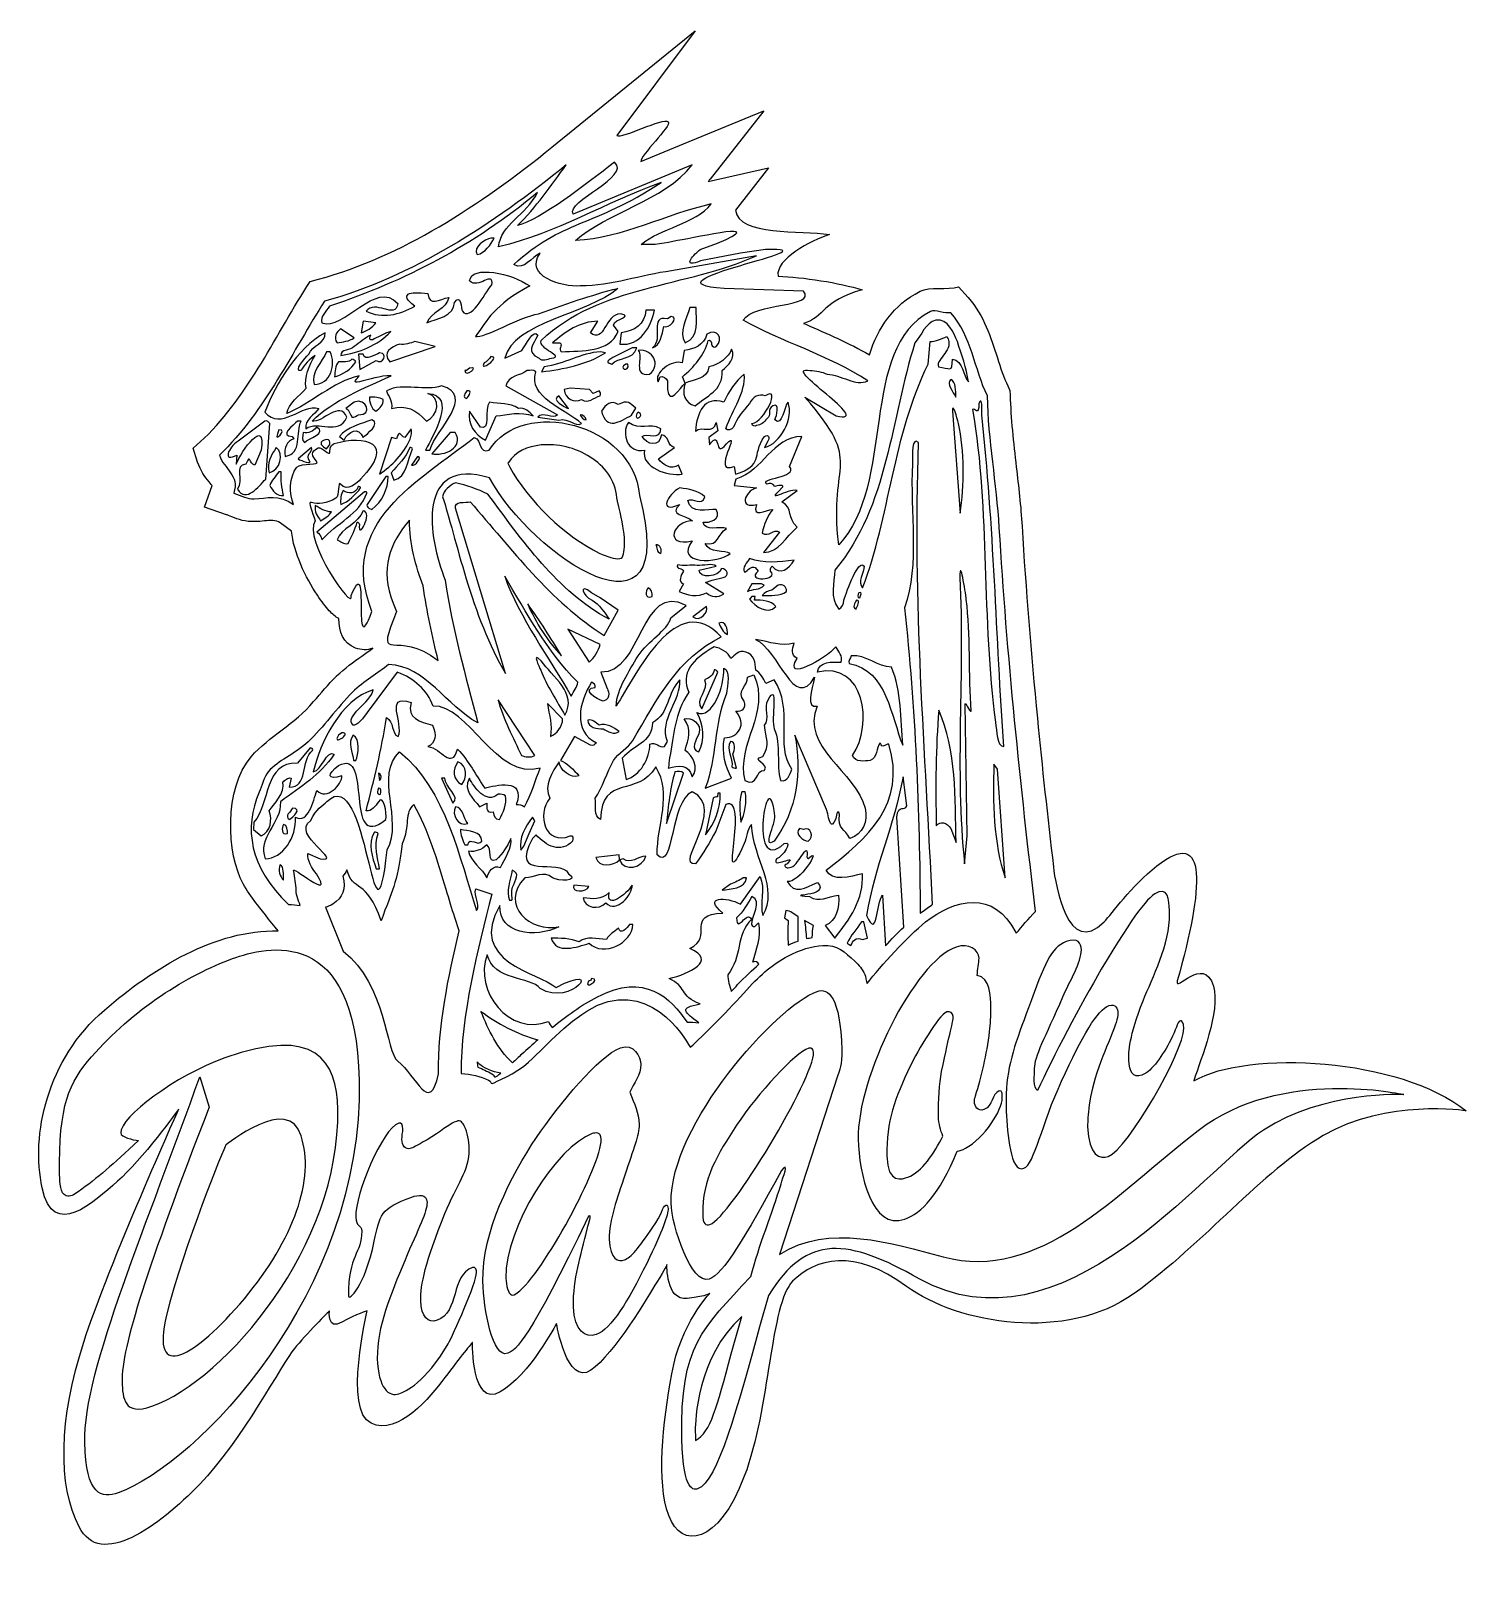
# Model space of a CAD drawing. Header units: centimetres. Extents: x -7.9 to 7.8, y -8.5 to 8.3.
import ezdxf

# ---------------------------------------------------------------- set-up
doc = ezdxf.new("R2010")
doc.units = ezdxf.units.CM
doc.header["$MEASUREMENT"] = 0
doc.layers.add('Ebene 1', color=7, linetype='Continuous')

msp = doc.modelspace()

# ---------------------------------------------------------------- linework, layer by layer
at = {"layer": 'Ebene 1', "color": 12}
for points, knots in [([(-6.26603, -3.51592), (-6.26603, -3.51592), (-7.03057, -5.21264), (-7.30489, -6.06354), (-7.30489, -6.06354), (-7.57921, -6.9119), (-7.58937, -7.6231), (-7.35569, -8.08284), (-7.35569, -8.08284), (-7.12201, -8.54512), (-6.48955, -8.0803), (-6.03743, -7.61548), (-6.03743, -7.61548), (-5.58531, -7.14812), (-5.12811, -6.28452), (-5.00365, -6.13466), (-5.00365, -6.13466), (-4.88173, -5.98226), (-4.62011, -5.72318), (-4.62011, -5.72318), (-4.62011, -5.72318), (-4.62011, -5.72318), (-4.64805, -5.94162), (-4.48295, -5.8451), (-4.48295, -5.8451), (-4.31785, -5.75112), (-4.20863, -5.72318), (-4.20863, -5.72318), (-4.20863, -5.72318), (-4.20863, -5.72318), (-4.46771, -6.81284), (-4.16545, -6.95), (-4.16545, -6.95), (-3.86319, -7.08716), (-3.52283, -6.66806), (-3.35773, -6.44962), (-3.35773, -6.44962), (-3.19517, -6.23118), (-3.05801, -6.06608), (-3.05801, -6.06608), (-3.05801, -6.06608), (-3.05801, -6.06608), (-3.06817, -6.7849), (-2.75321, -6.6071), (-2.75321, -6.6071), (-2.43825, -6.4293), (-2.13853, -5.86034), (-2.13853, -5.86034), (-2.13853, -5.86034), (-2.13853, -5.86034), (-2.02423, -6.54868), (-1.76515, -6.37088), (-1.76515, -6.37088), (-1.50353, -6.19308), (-1.13777, -5.55808), (-1.04125, -5.40822), (-1.04125, -5.40822), (-0.94473, -5.25582), (-0.93203, -5.21518), (-0.93203, -5.21518), (-0.93203, -5.21518), (-0.93203, -5.21518), (-0.94473, -5.61396), (-0.71105, -5.58602), (-0.71105, -5.58602), (-0.47737, -5.55808), (-0.46467, -5.53014), (-0.46467, -5.53014), (-0.46467, -5.53014), (-0.46467, -5.53014), (-0.78217, -5.86034), (-0.87869, -6.40898), (-0.87869, -6.40898), (-0.97521, -6.95762), (-1.04887, -7.58754), (-0.91171, -7.95838), (-0.91171, -7.95838), (-0.77455, -8.32922), (-0.37323, -8.2835), (-0.08621, -7.52912), (-0.08621, -7.52912), (0.19826, -6.77474), (0.19572, -5.64444), (0.4421, -5.39806), (0.4421, -5.39806), (0.68848, -5.14914), (1.11774, -5.0323), (1.6867, -5.45394), (1.6867, -5.45394), (2.2582, -5.87304), (3.43422, -6.061), (4.17336, -5.53268), (4.17336, -5.53268), (4.95568, -4.9688), (5.5475, -4.21188), (6.24092, -3.80548), (6.24092, -3.80548), (6.93434, -3.40162), (7.80302, -3.53624), (7.80302, -3.53624), (7.80302, -3.53624), (7.07404, -2.95458), (5.41542, -2.86568), (4.82614, -3.20858), (4.82614, -3.20858), (4.90488, -2.95712), (5.11824, -2.45166), (5.0395, -2.17226), (5.0395, -2.17226), (4.9379, -1.82428), (4.6077, -2.25862), (4.6458, -2.11638), (4.6458, -2.11638), (4.93282, -1.09276), (4.98362, -0.41712), (4.42228, -0.85908), (4.42228, -0.85908), (4.14034, -1.08006), (3.93206, -1.38232), (3.8457, -1.47122), (3.8457, -1.47122), (3.44692, -1.87), (3.3123, -1.05974), (3.29198, -0.86924), (3.29198, -0.86924), (3.22848, -0.32568), (3.16752, 0.22041), (3.11672, 0.75635), (3.11672, 0.75635), (3.04814, 1.45993), (2.98972, 2.16605), (2.94908, 2.85185), (2.94908, 2.85185), (2.93638, 3.07537), (2.91098, 3.28619), (2.88558, 3.49955), (2.88558, 3.49955), (2.8551, 3.76625), (2.82462, 4.03295), (2.81954, 4.28441), (2.81954, 4.28441), (2.81954, 4.28441), (2.817, 4.33775), (2.817, 4.33775), (2.817, 4.33775), (2.817, 4.33775), (2.79414, 4.38601), (2.79414, 4.38601), (2.79414, 4.38601), (2.74842, 4.47745), (2.71286, 4.58667), (2.67984, 4.69335), (2.67984, 4.69335), (2.60618, 4.91941), (2.53506, 5.15055), (2.3598, 5.35121), (2.3598, 5.35121), (2.3598, 5.35121), (2.25566, 5.46805), (2.25566, 5.46805), (2.25566, 5.46805), (2.12866, 5.43503), (1.9407, 5.47313), (1.83656, 5.42233), (1.83656, 5.42233), (1.83656, 5.42233), (1.83656, 5.41979), (1.83656, 5.41979), (1.83656, 5.41979), (1.53684, 5.26993), (1.37682, 5.02101), (1.2803, 4.72637), (1.2803, 4.72637), (1.05678, 4.85591), (0.81802, 4.95751), (0.58434, 5.05911), (0.58434, 5.05911), (0.58434, 5.05911), (0.56148, 5.06673), (0.56148, 5.06673), (0.56148, 5.06673), (0.79516, 5.14039), (0.76722, 5.31565), (1.20156, 5.43757), (1.20156, 5.43757), (0.95264, 5.51123), (0.55132, 5.57727), (0.28208, 5.58489), (0.28208, 5.58489), (0.25414, 5.77285), (0.63768, 5.97351), (0.84342, 6.03955), (0.84342, 6.03955), (0.52846, 6.09035), (-0.14717, 6.01923), (-0.18273, 6.30625), (-0.18273, 6.30625), (-0.18273, 6.30625), (0.17794, 6.76853), (0.17794, 6.76853), (0.17794, 6.76853), (0.17794, 6.76853), (-0.47991, 6.62121), (-0.47991, 6.62121), (-0.47991, 6.62121), (-0.47229, 6.62883), (-0.46721, 6.63899), (-0.45959, 6.64661), (-0.45959, 6.64661), (-0.45959, 6.64661), (0.12714, 7.39337), (0.12714, 7.39337), (0.12714, 7.39337), (0.12714, 7.39337), (-0.74915, 7.03015), (-0.74915, 7.03015), (-0.74915, 7.03015), (-0.74915, 7.03015), (-1.21651, 6.83965), (-1.21651, 6.83965), (-1.21651, 6.83965), (-1.23175, 6.89553), (-0.87615, 7.23081), (-0.91679, 7.27145), (-0.91679, 7.27145), (-0.97013, 7.32479), (-1.42479, 7.08095), (-1.48067, 7.12413), (-1.48067, 7.12413), (-1.48067, 7.12413), (-0.62215, 8.26713), (-0.62215, 8.26713), (-0.62215, 8.26713), (-0.62215, 8.26713), (-2.18933, 6.99459), (-2.18933, 6.99459), (-2.18933, 6.99459), (-2.58049, 6.67709), (-2.99197, 6.37737), (-3.42123, 6.12591), (-3.42123, 6.12591), (-3.84287, 5.87699), (-4.28483, 5.67633), (-4.73949, 5.55187), (-4.73949, 5.55187), (-4.73949, 5.55187), (-4.83093, 5.52647), (-4.83093, 5.52647), (-4.83093, 5.52647), (-5.20431, 4.95243), (-5.49387, 4.29457), (-5.98917, 3.81451), (-5.98917, 3.81451), (-5.98917, 3.81451), (-6.11109, 3.70529), (-6.11109, 3.70529), (-6.11109, 3.70529), (-6.11109, 3.70529), (-6.06029, 3.55289), (-6.06029, 3.55289), (-6.06029, 3.55289), (-6.02981, 3.45637), (-5.98155, 3.39541), (-5.93583, 3.33699), (-5.93583, 3.33699), (-5.91805, 3.31413), (-5.90027, 3.30143), (-5.90281, 3.29889), (-5.90281, 3.29889), (-5.90281, 3.29889), (-5.98663, 3.06013), (-5.98663, 3.06013), (-5.98663, 3.06013), (-5.98663, 3.06013), (-5.74533, 2.97885), (-5.74533, 2.97885), (-5.74533, 2.97885), (-5.74025, 2.97631), (-5.71231, 2.96615), (-5.68691, 2.95599), (-5.68691, 2.95599), (-5.61071, 2.92551), (-5.54213, 2.90011), (-5.43545, 2.90265), (-5.43545, 2.90265), (-5.39481, 2.90265), (-5.36433, 2.90773), (-5.33131, 2.91027), (-5.33131, 2.91027), (-5.27035, 2.91789), (-5.20431, 2.92297), (-5.15859, 2.88995), (-5.15859, 2.88995), (-5.15859, 2.88995), (-5.03413, 2.79851), (-5.03413, 2.79851), (-5.03413, 2.79851), (-5.01381, 2.56991), (-4.87919, 2.28797), (-4.75219, 2.10001), (-4.75219, 2.10001), (-4.70647, 2.02889), (-4.66075, 1.97047), (-4.62265, 1.92983), (-4.62265, 1.92983), (-4.58963, 1.89427), (-4.55407, 1.86379), (-4.51851, 1.84347), (-4.51851, 1.84347), (-4.51089, 1.69869), (-4.47533, 1.57423), (-4.33563, 1.52089), (-4.33563, 1.52089), (-4.26959, 1.49803), (-4.20609, 1.49549), (-4.14767, 1.52089), (-4.14767, 1.52089), (-4.18577, 1.49041), (-4.22641, 1.46247), (-4.26451, 1.43453), (-4.26451, 1.43453), (-4.35595, 1.37103), (-4.45247, 1.30245), (-4.54137, 1.21609), (-4.54137, 1.21609), (-4.54137, 1.21609), (-4.54391, 1.21355), (-4.54391, 1.21355), (-4.54391, 1.21355), (-4.63535, 1.12211), (-4.71409, 1.02813), (-4.79283, 0.93669), (-4.79283, 0.93669), (-5.00365, 0.68269), (-5.27289, 0.56839), (-5.47609, 0.33217), (-5.47609, 0.33217), (-5.77327, -0.00818), (-5.74279, -0.73716), (-5.56245, -1.05466), (-5.56245, -1.05466), (-5.52181, -1.12832), (-5.47355, -1.1969), (-5.42275, -1.26294), (-5.42275, -1.26294), (-5.38465, -1.3112), (-5.26781, -1.46614), (-5.17891, -1.57028), (-5.17891, -1.57028), (-5.86471, -1.5525), (-6.54543, -1.97414), (-7.07883, -2.43388), (-7.07883, -2.43388), (-7.70875, -2.9749), (-7.88401, -3.8004), (-7.75955, -4.37698), (-7.75955, -4.37698), (-7.63763, -4.9561), (-7.20075, -4.53446), (-6.93659, -4.30586), (-6.93659, -4.30586), (-6.67497, -4.0798), (-6.26603, -3.51592), (-6.26603, -3.51592)], [0, 0, 0, 0, 0.01098901, 0.01098901, 0.01098901, 0.01098901, 0.02197802, 0.02197802, 0.02197802, 0.02197802, 0.03296703, 0.03296703, 0.03296703, 0.03296703, 0.04395604, 0.04395604, 0.04395604, 0.04395604, 0.05494505, 0.05494505, 0.05494505, 0.05494505, 0.06593407, 0.06593407, 0.06593407, 0.06593407, 0.07692308, 0.07692308, 0.07692308, 0.07692308, 0.08791209, 0.08791209, 0.08791209, 0.08791209, 0.0989011, 0.0989011, 0.0989011, 0.0989011, 0.10989011, 0.10989011, 0.10989011, 0.10989011, 0.12087912, 0.12087912, 0.12087912, 0.12087912, 0.13186813, 0.13186813, 0.13186813, 0.13186813, 0.14285714, 0.14285714, 0.14285714, 0.14285714, 0.15384615, 0.15384615, 0.15384615, 0.15384615, 0.16483516, 0.16483516, 0.16483516, 0.16483516, 0.17582418, 0.17582418, 0.17582418, 0.17582418, 0.18681319, 0.18681319, 0.18681319, 0.18681319, 0.1978022, 0.1978022, 0.1978022, 0.1978022, 0.20879121, 0.20879121, 0.20879121, 0.20879121, 0.21978022, 0.21978022, 0.21978022, 0.21978022, 0.23076923, 0.23076923, 0.23076923, 0.23076923, 0.24175824, 0.24175824, 0.24175824, 0.24175824, 0.25274725, 0.25274725, 0.25274725, 0.25274725, 0.26373626, 0.26373626, 0.26373626, 0.26373626, 0.27472527, 0.27472527, 0.27472527, 0.27472527, 0.28571429, 0.28571429, 0.28571429, 0.28571429, 0.2967033, 0.2967033, 0.2967033, 0.2967033, 0.30769231, 0.30769231, 0.30769231, 0.30769231, 0.31868132, 0.31868132, 0.31868132, 0.31868132, 0.32967033, 0.32967033, 0.32967033, 0.32967033, 0.34065934, 0.34065934, 0.34065934, 0.34065934, 0.35164835, 0.35164835, 0.35164835, 0.35164835, 0.36263736, 0.36263736, 0.36263736, 0.36263736, 0.37362637, 0.37362637, 0.37362637, 0.37362637, 0.38461538, 0.38461538, 0.38461538, 0.38461538, 0.3956044, 0.3956044, 0.3956044, 0.3956044, 0.40659341, 0.40659341, 0.40659341, 0.40659341, 0.41758242, 0.41758242, 0.41758242, 0.41758242, 0.42857143, 0.42857143, 0.42857143, 0.42857143, 0.43956044, 0.43956044, 0.43956044, 0.43956044, 0.45054945, 0.45054945, 0.45054945, 0.45054945, 0.46153846, 0.46153846, 0.46153846, 0.46153846, 0.47252747, 0.47252747, 0.47252747, 0.47252747, 0.48351648, 0.48351648, 0.48351648, 0.48351648, 0.49450549, 0.49450549, 0.49450549, 0.49450549, 0.50549451, 0.50549451, 0.50549451, 0.50549451, 0.51648352, 0.51648352, 0.51648352, 0.51648352, 0.52747253, 0.52747253, 0.52747253, 0.52747253, 0.53846154, 0.53846154, 0.53846154, 0.53846154, 0.54945055, 0.54945055, 0.54945055, 0.54945055, 0.56043956, 0.56043956, 0.56043956, 0.56043956, 0.57142857, 0.57142857, 0.57142857, 0.57142857, 0.58241758, 0.58241758, 0.58241758, 0.58241758, 0.59340659, 0.59340659, 0.59340659, 0.59340659, 0.6043956, 0.6043956, 0.6043956, 0.6043956, 0.61538462, 0.61538462, 0.61538462, 0.61538462, 0.62637363, 0.62637363, 0.62637363, 0.62637363, 0.63736264, 0.63736264, 0.63736264, 0.63736264, 0.64835165, 0.64835165, 0.64835165, 0.64835165, 0.65934066, 0.65934066, 0.65934066, 0.65934066, 0.67032967, 0.67032967, 0.67032967, 0.67032967, 0.68131868, 0.68131868, 0.68131868, 0.68131868, 0.69230769, 0.69230769, 0.69230769, 0.69230769, 0.7032967, 0.7032967, 0.7032967, 0.7032967, 0.71428571, 0.71428571, 0.71428571, 0.71428571, 0.72527473, 0.72527473, 0.72527473, 0.72527473, 0.73626374, 0.73626374, 0.73626374, 0.73626374, 0.74725275, 0.74725275, 0.74725275, 0.74725275, 0.75824176, 0.75824176, 0.75824176, 0.75824176, 0.76923077, 0.76923077, 0.76923077, 0.76923077, 0.78021978, 0.78021978, 0.78021978, 0.78021978, 0.79120879, 0.79120879, 0.79120879, 0.79120879, 0.8021978, 0.8021978, 0.8021978, 0.8021978, 0.81318681, 0.81318681, 0.81318681, 0.81318681, 0.82417582, 0.82417582, 0.82417582, 0.82417582, 0.83516484, 0.83516484, 0.83516484, 0.83516484, 0.84615385, 0.84615385, 0.84615385, 0.84615385, 0.85714286, 0.85714286, 0.85714286, 0.85714286, 0.86813187, 0.86813187, 0.86813187, 0.86813187, 0.87912088, 0.87912088, 0.87912088, 0.87912088, 0.89010989, 0.89010989, 0.89010989, 0.89010989, 0.9010989, 0.9010989, 0.9010989, 0.9010989, 0.91208791, 0.91208791, 0.91208791, 0.91208791, 0.92307692, 0.92307692, 0.92307692, 0.92307692, 0.93406593, 0.93406593, 0.93406593, 0.93406593, 0.94505495, 0.94505495, 0.94505495, 0.94505495, 0.95604396, 0.95604396, 0.95604396, 0.95604396, 0.96703297, 0.96703297, 0.96703297, 0.96703297, 0.97802198, 0.97802198, 0.97802198, 0.97802198, 0.98901099, 0.98901099, 0.98901099, 0.98901099, 1, 1, 1, 1]), ([(-2.66939, 3.54019), (-2.66939, 3.54019), (-2.66431, 3.55035), (-2.66431, 3.55035), (-2.66431, 3.55035), (-2.59065, 3.66465), (-2.45857, 3.72561), (-2.30617, 3.74085), (-2.30617, 3.74085), (-2.21981, 3.74847), (-2.12583, 3.74085), (-2.03185, 3.72053), (-2.03185, 3.72053), (-1.94041, 3.69767), (-1.85151, 3.65957), (-1.77023, 3.60877), (-1.77023, 3.60877), (-1.61275, 3.50971), (-1.49591, 3.35731), (-1.47813, 3.16427), (-1.47813, 3.16427), (-1.47813, 3.16427), (-1.47559, 3.14395), (-1.47559, 3.14395), (-1.47559, 3.14395), (-1.47559, 3.14395), (-1.47305, 3.12617), (-1.47305, 3.12617), (-1.47305, 3.12617), (-1.38415, 2.79343), (-1.37653, 2.60039), (-1.42225, 2.51149), (-1.42225, 2.51149), (-1.42733, 2.50387), (-1.43495, 2.49879), (-1.44511, 2.49879), (-1.44511, 2.49879), (-1.50353, 2.49371), (-1.58227, 2.51657), (-1.67117, 2.55975), (-1.67117, 2.55975), (-2.02931, 2.72739), (-2.45857, 3.13887), (-2.64907, 3.49955), (-2.64907, 3.49955), (-2.64907, 3.49955), (-2.66939, 3.54019), (-2.66939, 3.54019)], [0, 0, 0, 0, 0.08333333, 0.08333333, 0.08333333, 0.08333333, 0.16666667, 0.16666667, 0.16666667, 0.16666667, 0.25, 0.25, 0.25, 0.25, 0.33333333, 0.33333333, 0.33333333, 0.33333333, 0.41666667, 0.41666667, 0.41666667, 0.41666667, 0.5, 0.5, 0.5, 0.5, 0.58333333, 0.58333333, 0.58333333, 0.58333333, 0.66666667, 0.66666667, 0.66666667, 0.66666667, 0.75, 0.75, 0.75, 0.75, 0.83333333, 0.83333333, 0.83333333, 0.83333333, 0.91666667, 0.91666667, 0.91666667, 0.91666667, 1, 1, 1, 1]), ([(-3.43139, 1.38627), (-3.89367, 1.73679), (-4.10449, 1.34055), (-3.92161, 1.83331), (-3.92161, 1.83331), (-3.92161, 1.83331), (-3.88605, 1.92221), (-3.88605, 1.92221), (-3.88605, 1.92221), (-3.88605, 1.92221), (-3.92415, 2.01365), (-3.92415, 2.01365), (-3.92415, 2.01365), (-4.07147, 2.38195), (-3.95971, 2.67151), (-3.74635, 2.91789), (-3.74635, 2.91789), (-3.74635, 2.91789), (-3.74635, 2.91281), (-3.74635, 2.91281), (-3.74635, 2.91281), (-3.74381, 2.67405), (-3.67777, 2.40735), (-3.59649, 2.20161), (-3.59649, 2.20161), (-3.55585, 1.92221), (-3.49743, 1.65297), (-3.43139, 1.38627)], [0, 0, 0, 0, 0.14285714, 0.14285714, 0.14285714, 0.14285714, 0.28571429, 0.28571429, 0.28571429, 0.28571429, 0.42857143, 0.42857143, 0.42857143, 0.42857143, 0.57142857, 0.57142857, 0.57142857, 0.57142857, 0.71428571, 0.71428571, 0.71428571, 0.71428571, 0.85714286, 0.85714286, 0.85714286, 0.85714286, 1, 1, 1, 1]), ([(-3.87335, -2.99268), (-4.00543, -2.89108), (-3.99781, -2.15702), (-4.47025, -1.79126), (-4.47025, -1.79126), (-4.47025, -1.79126), (-4.66329, -1.3112), (-4.66329, -1.3112), (-4.66329, -1.3112), (-4.63789, -1.30358), (-4.60995, -1.29342), (-4.58201, -1.27564), (-4.58201, -1.27564), (-4.47787, -1.2096), (-4.43215, -1.11054), (-4.47533, -0.97084), (-4.47533, -0.97084), (-4.45501, -0.95052), (-4.43977, -0.92766), (-4.42961, -0.90226), (-4.42961, -0.90226), (-4.36865, -1.14864), (-4.21117, -0.99116), (-4.05623, -1.46106), (-4.05623, -1.46106), (-3.93177, -1.11562), (-3.88605, -1.0826), (-3.82509, -0.61778), (-3.82509, -0.61778), (-3.73873, -0.42728), (-3.80477, -0.27488), (-3.69809, -0.18852), (-3.69809, -0.18852), (-3.53807, -0.46792), (-3.43647, -0.80828), (-3.34503, -1.11562), (-3.34503, -1.11562), (-3.31201, -1.22484), (-3.28153, -1.33152), (-3.25105, -1.42296), (-3.25105, -1.42296), (-3.25105, -1.42296), (-3.24851, -1.42296), (-3.24851, -1.42296), (-3.24851, -1.42296), (-3.24851, -1.42296), (-3.20279, -1.57028), (-3.20279, -1.57028), (-3.20279, -1.57028), (-3.32217, -2.07066), (-3.43393, -2.62184), (-3.42885, -3.12476), (-3.42885, -3.12476), (-3.42885, -3.12476), (-3.42885, -3.12984), (-3.42885, -3.12984), (-3.42885, -3.12984), (-3.52283, -3.59212), (-3.67269, -3.15016), (-3.87335, -2.99268)], [0, 0, 0, 0, 0.06666667, 0.06666667, 0.06666667, 0.06666667, 0.13333333, 0.13333333, 0.13333333, 0.13333333, 0.2, 0.2, 0.2, 0.2, 0.26666667, 0.26666667, 0.26666667, 0.26666667, 0.33333333, 0.33333333, 0.33333333, 0.33333333, 0.4, 0.4, 0.4, 0.4, 0.46666667, 0.46666667, 0.46666667, 0.46666667, 0.53333333, 0.53333333, 0.53333333, 0.53333333, 0.6, 0.6, 0.6, 0.6, 0.66666667, 0.66666667, 0.66666667, 0.66666667, 0.73333333, 0.73333333, 0.73333333, 0.73333333, 0.8, 0.8, 0.8, 0.8, 0.86666667, 0.86666667, 0.86666667, 0.86666667, 0.93333333, 0.93333333, 0.93333333, 0.93333333, 1, 1, 1, 1])]:
    msp.add_open_spline(points, degree=3, knots=knots, dxfattribs=at)
at = {"layer": 'Ebene 1'}
for points, knots in [([(-1.50607, 6.82949), (-1.31303, 6.67709), (-2.03947, 6.40277), (-1.95819, 6.26307), (-1.95819, 6.26307), (-1.95819, 6.26307), (-0.65517, 6.80155), (-0.65517, 6.80155), (-0.65517, 6.80155), (-0.97013, 6.40277), (-1.60259, 6.27831), (-1.93025, 5.97351), (-1.93025, 5.97351), (-1.40955, 6.00145), (-0.94727, 6.26307), (-0.44689, 6.37483), (-0.44689, 6.37483), (-0.62215, 6.15385), (-1.00315, 6.11067), (-1.21397, 5.93287), (-1.21397, 5.93287), (-1.07681, 5.92017), (-0.94473, 5.94557), (-0.81773, 5.97351), (-0.81773, 5.97351), (-0.57135, 6.01415), (0.19826, 6.19449), (-0.37831, 5.94557), (-0.37831, 5.94557), (-0.37831, 5.94557), (-0.56881, 5.87699), (-0.56881, 5.87699), (-0.56881, 5.87699), (-0.66787, 5.79571), (-0.76185, 5.67125), (-0.56373, 5.75253), (-0.56373, 5.75253), (-0.56373, 5.75253), (-0.12685, 5.83635), (-0.12685, 5.83635), (-0.12685, 5.83635), (-0.12685, 5.83635), (0.14492, 5.87699), (0.14492, 5.87699), (0.14492, 5.87699), (0.9882, 5.90493), (-1.29779, 5.51885), (-0.30719, 5.45027), (-0.30719, 5.45027), (-0.30719, 5.45027), (0.55894, 5.42233), (0.55894, 5.42233), (0.55894, 5.42233), (0.7088, 5.24199), (0.01538, 5.29787), (-0.09891, 5.10483), (-0.09891, 5.10483), (0.31256, 4.87115), (0.84088, 4.71875), (1.26252, 4.44189), (1.26252, 4.44189), (1.13298, 4.37331), (0.96788, 4.51301), (0.82056, 4.51301), (0.82056, 4.51301), (0.76214, 4.54095), (0.6961, 4.55365), (0.6326, 4.55365), (0.6326, 4.55365), (0.27954, 4.62223), (1.36666, 3.95929), (0.91708, 4.05835), (0.91708, 4.05835), (0.91708, 4.05835), (0.57672, 4.26409), (0.57672, 4.26409), (0.57672, 4.26409), (1.23458, 3.50463), (0.83072, 3.60115), (0.94502, 2.65119), (0.94502, 2.65119), (1.5724, 3.30905), (1.15838, 4.79749), (1.94832, 5.19881), (1.94832, 5.19881), (2.00166, 5.22421), (2.1058, 5.17087), (2.1693, 5.18611), (2.1693, 5.18611), (2.3979, 4.92703), (2.42838, 4.56635), (2.57062, 4.27679), (2.57062, 4.27679), (2.58078, 3.79673), (2.67222, 3.31921), (2.70016, 2.83661), (2.70016, 2.83661), (2.78144, 1.47009), (2.93384, -0.0031), (3.0964, -1.35692), (3.0964, -1.35692), (3.01766, -1.4382), (2.94654, -1.52202), (2.88558, -1.59568), (2.88558, -1.59568), (2.88558, -1.59568), (2.8805, -1.58806), (2.8805, -1.58806), (2.8805, -1.58806), (2.64428, -1.11308), (2.2074, -1.2223), (1.89498, -1.47122), (1.89498, -1.47122), (1.69432, -1.63124), (1.40984, -1.94874), (1.2549, -2.14432), (1.2549, -2.14432), (1.24728, -2.12908), (1.23966, -2.05542), (1.23204, -2.04526), (1.23204, -2.04526), (1.20156, -1.98938), (1.166, -1.94112), (1.12028, -1.90048), (1.12028, -1.90048), (1.01106, -1.79888), (0.92978, -1.72014), (0.7723, -1.72776), (0.7723, -1.72776), (0.65292, -1.73538), (0.52338, -1.77602), (0.38876, -1.8446), (0.38876, -1.8446), (0.2262, -1.9335), (0.10428, -2.0351), (-0.05827, -2.2129), (-0.05827, -2.2129), (-0.24369, -2.4161), (-0.54087, -2.72598), (-0.67803, -2.84028), (-0.67803, -2.84028), (-0.67803, -2.84028), (-1.04887, -2.10876), (-1.69149, -2.38054), (-1.69149, -2.38054), (-2.01153, -2.54818), (-2.21981, -2.7971), (-2.44333, -3.00284), (-2.44333, -3.00284), (-2.58557, -3.13238), (-2.80909, -3.22382), (-2.84211, -3.23652), (-2.84211, -3.23652), (-2.86243, -3.2416), (-2.84973, -3.21366), (-2.88021, -3.20096), (-2.88021, -3.20096), (-2.96911, -3.15524), (-3.07579, -3.13746), (-3.17993, -3.1273), (-3.17993, -3.1273), (-3.18755, -2.49738), (-2.99451, -1.75824), (-2.84465, -1.16642), (-2.84465, -1.16642), (-2.84465, -1.16642), (-3.01991, -1.11054), (-3.01991, -1.11054), (-3.01991, -1.11054), (-3.05039, -1.19436), (-2.96403, -1.27564), (-3.01229, -1.34676), (-3.01229, -1.34676), (-3.19517, -0.79304), (-3.34503, -0.02342), (-3.85303, 0.38805), (-3.85303, 0.38805), (-4.13243, 0.12643), (-3.80731, -0.35362), (-3.98765, -0.68382), (-3.98765, -0.68382), (-4.14767, -2.0478), (-4.19339, 0.29915), (-4.64805, -0.1555), (-4.64805, -0.1555), (-4.70139, -0.2063), (-4.76235, -0.2317), (-4.82585, -0.36632), (-4.82585, -0.36632), (-5.04937, -0.51872), (-4.44993, -0.82098), (-4.72171, -0.78034), (-4.72171, -0.78034), (-4.72171, -0.78034), (-4.85633, -0.72446), (-4.85633, -0.72446), (-4.85633, -0.72446), (-4.86395, -0.79304), (-4.81061, -0.8921), (-4.76235, -0.94544), (-4.76235, -0.94544), (-4.55153, -1.27564), (-5.05953, -0.82098), (-5.00873, -0.9175), (-5.00873, -0.9175), (-5.00873, -0.9175), (-4.98333, -1.09784), (-4.98333, -1.09784), (-4.98333, -1.09784), (-4.99349, -1.16388), (-4.96301, -1.22738), (-4.94015, -1.29088), (-4.94015, -1.29088), (-4.98079, -1.2858), (-5.02397, -1.28326), (-5.06715, -1.28072), (-5.06715, -1.28072), (-5.49641, -0.87178), (-5.55737, -0.44506), (-5.38719, -0.0539), (-5.38719, -0.0539), (-5.35671, 0.01213), (-5.33639, 0.11627), (-5.28813, 0.16961), (-5.28813, 0.16961), (-5.17891, 0.29661), (-5.01127, 0.35249), (-4.85379, 0.49727), (-4.85379, 0.49727), (-4.68615, 0.65221), (-4.53883, 0.86811), (-4.36865, 1.03829), (-4.36865, 1.03829), (-4.24165, 1.16021), (-4.08925, 1.24657), (-3.97495, 1.34055), (-3.97495, 1.34055), (-3.56347, 1.32785), (-3.34249, 0.88589), (-2.99959, 0.70555), (-2.99959, 0.70555), (-3.13167, 1.21609), (-3.27645, 1.72663), (-3.35519, 2.26511), (-3.35519, 2.26511), (-3.54569, 2.73247), (-3.67269, 3.61893), (-2.87005, 3.38271), (-2.87005, 3.38271), (-2.42047, 2.52927), (-0.76693, 1.42437), (-1.23175, 3.18967), (-1.23175, 3.18967), (-1.30541, 3.98723), (-2.50683, 4.26409), (-2.87513, 3.68497), (-2.87513, 3.68497), (-2.99197, 3.64433), (-2.95133, 3.79419), (-3.03769, 3.82213), (-3.03769, 3.82213), (-3.63459, 3.35477), (-4.54137, 2.88487), (-4.15529, 1.91967), (-4.15529, 1.91967), (-4.38135, 1.31261), (-4.17053, 2.60801), (-4.38135, 2.09747), (-4.38135, 2.09747), (-4.34833, 1.88919), (-4.91475, 2.71469), (-4.77759, 2.91281), (-4.77759, 2.91281), (-4.80045, 3.00679), (-4.86649, 3.12871), (-4.81569, 3.11093), (-4.81569, 3.11093), (-4.74203, 3.08553), (-4.65567, 3.10077), (-4.54899, 3.15919), (-4.54899, 3.15919), (-4.50581, 3.18205), (-4.53375, 3.35477), (-4.49819, 3.31159), (-4.49819, 3.31159), (-4.42707, 3.22269), (-4.31277, 3.32937), (-4.27975, 3.36747), (-4.27975, 3.36747), (-3.88859, 3.76371), (-4.23149, 3.85769), (-4.56677, 3.75609), (-4.56677, 3.75609), (-4.58201, 3.75101), (-4.61757, 3.73831), (-4.61503, 3.66211), (-4.61503, 3.66211), (-4.61503, 3.61131), (-4.69885, 3.72561), (-4.74457, 3.70783), (-4.74457, 3.70783), (-4.83093, 3.66973), (-4.81061, 3.61893), (-4.75981, 3.56305), (-4.75981, 3.56305), (-4.71409, 3.50971), (-4.92999, 3.55289), (-4.97571, 3.49701), (-4.97571, 3.49701), (-5.06207, 3.39287), (-5.06207, 3.20237), (-5.01127, 3.09061), (-5.01127, 3.09061), (-5.16875, 3.20745), (-5.31099, 3.15665), (-5.44307, 3.15157), (-5.44307, 3.15157), (-5.51927, 3.14903), (-5.57769, 3.18713), (-5.66659, 3.21507), (-5.66659, 3.21507), (-5.59801, 3.40811), (-5.77327, 3.47669), (-5.82153, 3.62909), (-5.82153, 3.62909), (-5.32115, 4.11169), (-5.01381, 4.78733), (-4.67345, 5.31057), (-4.67345, 5.31057), (-3.71841, 5.57473), (-2.82941, 6.15385), (-2.03185, 6.80155), (-2.03185, 6.80155), (-2.19695, 6.58057), (-2.36459, 6.33165), (-2.56525, 6.13861), (-2.56525, 6.13861), (-2.31887, 6.19449), (-1.81595, 6.59327), (-1.50607, 6.82949)], [0, 0, 0, 0, 0.01176471, 0.01176471, 0.01176471, 0.01176471, 0.02352941, 0.02352941, 0.02352941, 0.02352941, 0.03529412, 0.03529412, 0.03529412, 0.03529412, 0.04705882, 0.04705882, 0.04705882, 0.04705882, 0.05882353, 0.05882353, 0.05882353, 0.05882353, 0.07058824, 0.07058824, 0.07058824, 0.07058824, 0.08235294, 0.08235294, 0.08235294, 0.08235294, 0.09411765, 0.09411765, 0.09411765, 0.09411765, 0.10588235, 0.10588235, 0.10588235, 0.10588235, 0.11764706, 0.11764706, 0.11764706, 0.11764706, 0.12941176, 0.12941176, 0.12941176, 0.12941176, 0.14117647, 0.14117647, 0.14117647, 0.14117647, 0.15294118, 0.15294118, 0.15294118, 0.15294118, 0.16470588, 0.16470588, 0.16470588, 0.16470588, 0.17647059, 0.17647059, 0.17647059, 0.17647059, 0.18823529, 0.18823529, 0.18823529, 0.18823529, 0.2, 0.2, 0.2, 0.2, 0.21176471, 0.21176471, 0.21176471, 0.21176471, 0.22352941, 0.22352941, 0.22352941, 0.22352941, 0.23529412, 0.23529412, 0.23529412, 0.23529412, 0.24705882, 0.24705882, 0.24705882, 0.24705882, 0.25882353, 0.25882353, 0.25882353, 0.25882353, 0.27058824, 0.27058824, 0.27058824, 0.27058824, 0.28235294, 0.28235294, 0.28235294, 0.28235294, 0.29411765, 0.29411765, 0.29411765, 0.29411765, 0.30588235, 0.30588235, 0.30588235, 0.30588235, 0.31764706, 0.31764706, 0.31764706, 0.31764706, 0.32941176, 0.32941176, 0.32941176, 0.32941176, 0.34117647, 0.34117647, 0.34117647, 0.34117647, 0.35294118, 0.35294118, 0.35294118, 0.35294118, 0.36470588, 0.36470588, 0.36470588, 0.36470588, 0.37647059, 0.37647059, 0.37647059, 0.37647059, 0.38823529, 0.38823529, 0.38823529, 0.38823529, 0.4, 0.4, 0.4, 0.4, 0.41176471, 0.41176471, 0.41176471, 0.41176471, 0.42352941, 0.42352941, 0.42352941, 0.42352941, 0.43529412, 0.43529412, 0.43529412, 0.43529412, 0.44705882, 0.44705882, 0.44705882, 0.44705882, 0.45882353, 0.45882353, 0.45882353, 0.45882353, 0.47058824, 0.47058824, 0.47058824, 0.47058824, 0.48235294, 0.48235294, 0.48235294, 0.48235294, 0.49411765, 0.49411765, 0.49411765, 0.49411765, 0.50588235, 0.50588235, 0.50588235, 0.50588235, 0.51764706, 0.51764706, 0.51764706, 0.51764706, 0.52941176, 0.52941176, 0.52941176, 0.52941176, 0.54117647, 0.54117647, 0.54117647, 0.54117647, 0.55294118, 0.55294118, 0.55294118, 0.55294118, 0.56470588, 0.56470588, 0.56470588, 0.56470588, 0.57647059, 0.57647059, 0.57647059, 0.57647059, 0.58823529, 0.58823529, 0.58823529, 0.58823529, 0.6, 0.6, 0.6, 0.6, 0.61176471, 0.61176471, 0.61176471, 0.61176471, 0.62352941, 0.62352941, 0.62352941, 0.62352941, 0.63529412, 0.63529412, 0.63529412, 0.63529412, 0.64705882, 0.64705882, 0.64705882, 0.64705882, 0.65882353, 0.65882353, 0.65882353, 0.65882353, 0.67058824, 0.67058824, 0.67058824, 0.67058824, 0.68235294, 0.68235294, 0.68235294, 0.68235294, 0.69411765, 0.69411765, 0.69411765, 0.69411765, 0.70588235, 0.70588235, 0.70588235, 0.70588235, 0.71764706, 0.71764706, 0.71764706, 0.71764706, 0.72941176, 0.72941176, 0.72941176, 0.72941176, 0.74117647, 0.74117647, 0.74117647, 0.74117647, 0.75294118, 0.75294118, 0.75294118, 0.75294118, 0.76470588, 0.76470588, 0.76470588, 0.76470588, 0.77647059, 0.77647059, 0.77647059, 0.77647059, 0.78823529, 0.78823529, 0.78823529, 0.78823529, 0.8, 0.8, 0.8, 0.8, 0.81176471, 0.81176471, 0.81176471, 0.81176471, 0.82352941, 0.82352941, 0.82352941, 0.82352941, 0.83529412, 0.83529412, 0.83529412, 0.83529412, 0.84705882, 0.84705882, 0.84705882, 0.84705882, 0.85882353, 0.85882353, 0.85882353, 0.85882353, 0.87058824, 0.87058824, 0.87058824, 0.87058824, 0.88235294, 0.88235294, 0.88235294, 0.88235294, 0.89411765, 0.89411765, 0.89411765, 0.89411765, 0.90588235, 0.90588235, 0.90588235, 0.90588235, 0.91764706, 0.91764706, 0.91764706, 0.91764706, 0.92941176, 0.92941176, 0.92941176, 0.92941176, 0.94117647, 0.94117647, 0.94117647, 0.94117647, 0.95294118, 0.95294118, 0.95294118, 0.95294118, 0.96470588, 0.96470588, 0.96470588, 0.96470588, 0.97647059, 0.97647059, 0.97647059, 0.97647059, 0.98823529, 0.98823529, 0.98823529, 0.98823529, 1, 1, 1, 1]), ([(-2.85735, 6.00145), (-2.85735, 6.00145), (-2.81925, 6.00145), (-2.81925, 6.00145), (-2.81925, 6.00145), (-2.85735, 5.93287), (-2.92085, 5.83635), (-3.00467, 5.82111), (-3.00467, 5.82111), (-3.05547, 5.90493), (-2.91831, 5.98875), (-2.85735, 6.00145)], [0, 0, 0, 0, 0.33333333, 0.33333333, 0.33333333, 0.33333333, 0.66666667, 0.66666667, 0.66666667, 0.66666667, 1, 1, 1, 1]), ([(-0.41641, 1.28467), (-0.39863, 1.28467), (-0.38085, 1.27197), (-0.37577, 1.25673), (-0.37577, 1.25673), (-0.37577, 1.25673), (-0.55103, 0.85795), (-0.55103, 0.85795), (-0.55103, 0.85795), (-0.63739, 0.95447), (-0.46467, 1.06623), (-0.52309, 1.17545), (-0.52309, 1.17545), (-0.47737, 1.18815), (-0.41895, 1.22879), (-0.41641, 1.28467)], [0, 0, 0, 0, 0.25, 0.25, 0.25, 0.25, 0.5, 0.5, 0.5, 0.5, 0.75, 0.75, 0.75, 0.75, 1, 1, 1, 1]), ([(-1.79563, 0.73349), (-1.74483, 0.74619), (-1.70927, 0.70555), (-1.67371, 0.67761), (-1.67371, 0.67761), (-1.59497, 0.70555), (-1.51115, 0.65221), (-1.45527, 0.60903), (-1.45527, 0.60903), (-1.50861, 0.56839), (-1.57973, 0.60903), (-1.63053, 0.63697), (-1.63053, 0.63697), (-1.69149, 0.63697), (-1.79817, 0.65221), (-1.79563, 0.73349)], [0, 0, 0, 0, 0.25, 0.25, 0.25, 0.25, 0.5, 0.5, 0.5, 0.5, 0.75, 0.75, 0.75, 0.75, 1, 1, 1, 1]), ([(-4.48549, 0.59633), (-4.35849, 0.59633), (-4.60233, 0.44393), (-4.52105, 0.56839), (-4.52105, 0.56839), (-4.52105, 0.56839), (-4.48549, 0.59633), (-4.48549, 0.59633)], [0, 0, 0, 0, 0.5, 0.5, 0.5, 0.5, 1, 1, 1, 1]), ([(-4.36103, 0.56839), (-4.27975, 0.52775), (-4.30261, 0.36011), (-4.33309, 0.29153), (-4.33309, 0.29153), (-4.33309, 0.29153), (-4.35595, 0.29153), (-4.35595, 0.29153), (-4.35595, 0.29153), (-4.36611, 0.38805), (-4.42453, 0.48457), (-4.36103, 0.56839)], [0, 0, 0, 0, 0.33333333, 0.33333333, 0.33333333, 0.33333333, 0.66666667, 0.66666667, 0.66666667, 0.66666667, 1, 1, 1, 1]), ([(-5.02397, -0.22916), (-4.91221, -0.22916), (-5.01381, -0.32568), (-5.05953, -0.35362), (-5.05953, -0.35362), (-5.11287, -0.31044), (-5.04429, -0.2698), (-5.02397, -0.22916)], [0, 0, 0, 0, 0.5, 0.5, 0.5, 0.5, 1, 1, 1, 1]), ([(-5.12049, -0.40696), (-5.07985, -0.40696), (-5.07731, -0.47808), (-5.07985, -0.50602), (-5.07985, -0.50602), (-5.14843, -0.53142), (-5.14335, -0.4349), (-5.12049, -0.40696)], [0, 0, 0, 0, 0.5, 0.5, 0.5, 0.5, 1, 1, 1, 1]), ([(0.5183, -0.45014), (0.5183, -0.45014), (0.55894, -0.46284), (0.55894, -0.46284), (0.55894, -0.46284), (0.63514, -0.4222), (0.68594, -0.54666), (0.61228, -0.5873), (0.61228, -0.5873), (0.5564, -0.5873), (0.45226, -0.50602), (0.5183, -0.45014)], [0, 0, 0, 0, 0.33333333, 0.33333333, 0.33333333, 0.33333333, 0.66666667, 0.66666667, 0.66666667, 0.66666667, 1, 1, 1, 1]), ([(-1.45019, -0.79304), (-1.51877, -0.86416), (-1.67625, -0.87686), (-1.70927, -0.76764), (-1.70927, -0.76764), (-1.70927, -0.76764), (-1.45527, -0.7397), (-1.45527, -0.7397), (-1.45527, -0.7397), (-1.45527, -0.7397), (-1.45019, -0.79304), (-1.45019, -0.79304)], [0, 0, 0, 0, 0.33333333, 0.33333333, 0.33333333, 0.33333333, 0.66666667, 0.66666667, 0.66666667, 0.66666667, 1, 1, 1, 1]), ([(-1.45019, -0.79304), (-1.45019, -0.79304), (-1.40955, -0.78034), (-1.40955, -0.78034), (-1.40955, -0.78034), (-1.32573, -0.84892), (-1.24953, -0.7524), (-1.16317, -0.7524), (-1.16317, -0.7524), (-1.19365, -0.87686), (-1.40193, -0.93274), (-1.45019, -0.79304)], [0, 0, 0, 0, 0.33333333, 0.33333333, 0.33333333, 0.33333333, 0.66666667, 0.66666667, 0.66666667, 0.66666667, 1, 1, 1, 1]), ([(-0.09891, -0.98862), (-0.09891, -0.98862), (-0.06081, -0.98862), (-0.06081, -0.98862), (-0.06081, -0.98862), (-0.07605, -1.11054), (-0.23861, -1.11054), (-0.33005, -1.12578), (-0.33005, -1.12578), (-0.33005, -1.12578), (-0.23861, -1.0572), (-0.23861, -1.0572), (-0.23861, -1.0572), (-0.18781, -1.04196), (-0.13701, -1.01656), (-0.09891, -0.98862)], [0, 0, 0, 0, 0.25, 0.25, 0.25, 0.25, 0.5, 0.5, 0.5, 0.5, 0.75, 0.75, 0.75, 0.75, 1, 1, 1, 1]), ([(-1.94803, -1.0699), (-1.94803, -1.0699), (-1.78547, -1.08514), (-1.78547, -1.08514), (-1.78547, -1.08514), (-1.80833, -1.15118), (-1.98867, -1.15118), (-1.94803, -1.0699)], [0, 0, 0, 0, 0.5, 0.5, 0.5, 0.5, 1, 1, 1, 1]), ([(-1.31303, -1.0699), (-1.30287, -1.16642), (-1.48067, -1.3874), (-1.60005, -1.26294), (-1.60005, -1.26294), (-1.67371, -1.34676), (-1.83373, -1.31882), (-1.84643, -1.20706), (-1.84643, -1.20706), (-1.74483, -1.2223), (-1.65339, -1.235), (-1.56195, -1.15118), (-1.56195, -1.15118), (-1.60259, -1.34676), (-1.36891, -1.16642), (-1.31303, -1.0699)], [0, 0, 0, 0, 0.25, 0.25, 0.25, 0.25, 0.5, 0.5, 0.5, 0.5, 0.75, 0.75, 0.75, 0.75, 1, 1, 1, 1]), ([(-1.34097, -1.49916), (-1.34097, -1.49916), (-1.30287, -1.49916), (-1.30287, -1.49916), (-1.30287, -1.49916), (-1.31557, -1.7049), (-1.62037, -1.8573), (-1.78293, -1.7049), (-1.78293, -1.7049), (-1.90993, -1.74554), (-2.14361, -1.82936), (-2.19695, -1.64902), (-2.19695, -1.64902), (-2.10297, -1.64902), (-1.98359, -1.64902), (-1.89215, -1.68966), (-1.89215, -1.68966), (-1.80579, -1.62108), (-1.69657, -1.66172), (-1.59243, -1.66172), (-1.59243, -1.66172), (-1.56195, -1.60838), (-1.50861, -1.58044), (-1.46035, -1.5398), (-1.46035, -1.5398), (-1.44511, -1.62108), (-1.36637, -1.5398), (-1.34097, -1.49916)], [0, 0, 0, 0, 0.14285714, 0.14285714, 0.14285714, 0.14285714, 0.28571429, 0.28571429, 0.28571429, 0.28571429, 0.42857143, 0.42857143, 0.42857143, 0.42857143, 0.57142857, 0.57142857, 0.57142857, 0.57142857, 0.71428571, 0.71428571, 0.71428571, 0.71428571, 0.85714286, 0.85714286, 0.85714286, 0.85714286, 1, 1, 1, 1]), ([(-1.75499, -2.09098), (-1.63561, -2.09098), (-1.85151, -2.22814), (-1.79055, -2.11892), (-1.79055, -2.11892), (-1.77785, -2.11892), (-1.75753, -2.10368), (-1.75499, -2.09098)], [0, 0, 0, 0, 0.5, 0.5, 0.5, 0.5, 1, 1, 1, 1])]:
    msp.add_open_spline(points, degree=3, knots=knots, dxfattribs=at)
at = {"layer": 'Ebene 1', "color": 7}
for points, knots in [([(-0.99553, 6.60851), (-1.73467, 6.12337), (-2.08773, 6.19449), (-2.60589, 5.71189), (-2.60589, 5.71189), (-2.49159, 5.64331), (-2.41031, 5.79571), (-2.31887, 5.83635), (-2.31887, 5.83635), (-2.49413, 5.58743), (-2.08519, 5.46297), (-1.87945, 5.47821), (-1.87945, 5.47821), (-1.53147, 5.47821), (-1.21651, 5.60013), (-0.88123, 5.64331), (-0.88123, 5.64331), (-0.88123, 5.64331), (0.04586, 5.80841), (0.04586, 5.80841), (0.04586, 5.80841), (-0.71613, 5.46297), (-1.66355, 5.49091), (-2.30617, 4.88385), (-2.30617, 4.88385), (-2.34427, 4.78733), (-2.03693, 4.70605), (-2.19187, 4.69081), (-2.19187, 4.69081), (-2.23759, 4.67811), (-2.30109, 4.65017), (-2.32903, 4.69081), (-2.32903, 4.69081), (-2.47889, 4.75939), (-2.39507, 4.82797), (-2.34427, 4.93973), (-2.34427, 4.93973), (-2.38999, 5.02355), (-2.47381, 4.82797), (-2.51699, 4.77463), (-2.51699, 4.77463), (-2.51699, 4.77463), (-2.70241, 4.69081), (-2.70241, 4.69081), (-2.70241, 4.69081), (-2.62113, 5.07689), (-1.79055, 5.17341), (-1.46797, 5.45027), (-1.46797, 5.45027), (-1.61529, 5.42233), (-1.76261, 5.36645), (-1.90231, 5.32581), (-1.90231, 5.32581), (-1.90231, 5.32581), (-2.33411, 5.17341), (-2.33411, 5.17341), (-2.33411, 5.17341), (-2.54239, 5.14547), (-2.93101, 4.89909), (-3.02499, 4.92703), (-3.02499, 4.92703), (-2.89545, 5.10483), (-2.81925, 5.26993), (-2.43063, 5.47821), (-2.43063, 5.47821), (-2.61859, 5.61537), (-3.07071, 5.71189), (-3.08849, 5.53409), (-3.08849, 5.53409), (-2.99705, 5.43503), (-2.82433, 5.65601), (-2.84465, 5.49091), (-2.84465, 5.49091), (-2.93355, 5.38423), (-3.08087, 5.08451), (-3.16723, 5.20389), (-3.16723, 5.20389), (-3.18247, 5.22421), (-3.17993, 5.40709), (-3.25359, 5.29787), (-3.25359, 5.29787), (-3.25867, 5.14547), (-3.44663, 5.12007), (-3.55585, 5.07689), (-3.55585, 5.07689), (-3.51521, 5.18611), (-3.33487, 5.22929), (-3.31455, 5.35375), (-3.31455, 5.35375), (-3.42123, 5.33851), (-3.52791, 5.24199), (-3.54569, 5.39439), (-3.54569, 5.39439), (-3.74635, 5.42233), (-3.86573, 5.39439), (-3.68793, 5.25723), (-3.68793, 5.25723), (-3.85303, 5.16071), (-4.04607, 5.12007), (-4.21879, 5.20135), (-4.21879, 5.20135), (-4.12481, 5.33851), (-3.89875, 5.10483), (-3.87335, 5.28517), (-3.87335, 5.28517), (-4.10957, 5.55949), (-4.46263, 4.98037), (-4.70139, 5.07689), (-4.70139, 5.07689), (-4.72425, 5.14547), (-4.65567, 5.20135), (-4.62011, 5.25723), (-4.62011, 5.25723), (-3.79207, 5.53409), (-3.04531, 5.91763), (-2.34681, 6.49929), (-2.34681, 6.49929), (-2.46873, 6.24529), (-2.75067, 6.15385), (-2.77099, 5.90493), (-2.77099, 5.90493), (-2.13345, 6.05733), (-1.61021, 6.38753), (-0.99553, 6.60851)], [0, 0, 0, 0, 0.03225806, 0.03225806, 0.03225806, 0.03225806, 0.06451613, 0.06451613, 0.06451613, 0.06451613, 0.09677419, 0.09677419, 0.09677419, 0.09677419, 0.12903226, 0.12903226, 0.12903226, 0.12903226, 0.16129032, 0.16129032, 0.16129032, 0.16129032, 0.19354839, 0.19354839, 0.19354839, 0.19354839, 0.22580645, 0.22580645, 0.22580645, 0.22580645, 0.25806452, 0.25806452, 0.25806452, 0.25806452, 0.29032258, 0.29032258, 0.29032258, 0.29032258, 0.32258065, 0.32258065, 0.32258065, 0.32258065, 0.35483871, 0.35483871, 0.35483871, 0.35483871, 0.38709677, 0.38709677, 0.38709677, 0.38709677, 0.41935484, 0.41935484, 0.41935484, 0.41935484, 0.4516129, 0.4516129, 0.4516129, 0.4516129, 0.48387097, 0.48387097, 0.48387097, 0.48387097, 0.51612903, 0.51612903, 0.51612903, 0.51612903, 0.5483871, 0.5483871, 0.5483871, 0.5483871, 0.58064516, 0.58064516, 0.58064516, 0.58064516, 0.61290323, 0.61290323, 0.61290323, 0.61290323, 0.64516129, 0.64516129, 0.64516129, 0.64516129, 0.67741935, 0.67741935, 0.67741935, 0.67741935, 0.70967742, 0.70967742, 0.70967742, 0.70967742, 0.74193548, 0.74193548, 0.74193548, 0.74193548, 0.77419355, 0.77419355, 0.77419355, 0.77419355, 0.80645161, 0.80645161, 0.80645161, 0.80645161, 0.83870968, 0.83870968, 0.83870968, 0.83870968, 0.87096774, 0.87096774, 0.87096774, 0.87096774, 0.90322581, 0.90322581, 0.90322581, 0.90322581, 0.93548387, 0.93548387, 0.93548387, 0.93548387, 0.96774194, 0.96774194, 0.96774194, 0.96774194, 1, 1, 1, 1]), ([(-1.16317, 5.21405), (-1.16317, 5.21405), (-1.06665, 5.21405), (-1.06665, 5.21405), (-1.06665, 5.21405), (-1.10729, 5.03625), (-1.21905, 4.81527), (-1.44765, 4.84321), (-1.44765, 4.84321), (-1.44765, 4.84321), (-1.43241, 4.96767), (-1.43241, 4.96767), (-1.43241, 4.96767), (-1.29779, 4.98037), (-1.16317, 5.06419), (-1.16317, 5.21405)], [0, 0, 0, 0, 0.25, 0.25, 0.25, 0.25, 0.5, 0.5, 0.5, 0.5, 0.75, 0.75, 0.75, 0.75, 1, 1, 1, 1]), ([(-0.68057, 5.24199), (-0.68057, 5.24199), (-0.61199, 5.24199), (-0.61199, 5.24199), (-0.61199, 5.24199), (-0.61707, 5.10483), (-0.56881, 4.92703), (-0.73391, 4.85591), (-0.73391, 4.85591), (-0.80503, 4.98037), (-0.71613, 5.12007), (-0.68057, 5.24199)], [0, 0, 0, 0, 0.33333333, 0.33333333, 0.33333333, 0.33333333, 0.66666667, 0.66666667, 0.66666667, 0.66666667, 1, 1, 1, 1]), ([(-4.25181, 5.09213), (-4.25181, 5.09213), (-4.11211, 5.07689), (-4.11211, 5.07689), (-4.11211, 5.07689), (-4.15275, 5.02355), (-4.21625, 4.98037), (-4.27467, 4.96767), (-4.27467, 4.96767), (-4.27467, 4.96767), (-4.25181, 5.09213), (-4.25181, 5.09213)], [0, 0, 0, 0, 0.33333333, 0.33333333, 0.33333333, 0.33333333, 0.66666667, 0.66666667, 0.66666667, 0.66666667, 1, 1, 1, 1]), ([(-1.43749, 5.17341), (-1.29271, 5.14547), (-1.50353, 5.12007), (-1.51623, 5.05149), (-1.51623, 5.05149), (-1.51623, 5.05149), (-1.46543, 4.98037), (-1.46543, 4.98037), (-1.46543, 4.98037), (-1.55941, 4.74669), (-1.85913, 4.77463), (-2.08265, 4.75939), (-2.08265, 4.75939), (-2.12837, 4.78733), (-2.05979, 4.82797), (-2.10297, 4.85591), (-2.10297, 4.85591), (-2.10297, 4.85591), (-2.18171, 4.85591), (-2.18171, 4.85591), (-2.18171, 4.85591), (-2.04455, 4.98037), (-1.87945, 5.09213), (-1.68641, 5.09213), (-1.68641, 5.09213), (-1.68641, 5.09213), (-1.76769, 4.96767), (-1.76769, 4.96767), (-1.76769, 4.96767), (-1.61275, 4.84321), (-1.61021, 5.17341), (-1.43749, 5.17341)], [0, 0, 0, 0, 0.125, 0.125, 0.125, 0.125, 0.25, 0.25, 0.25, 0.25, 0.375, 0.375, 0.375, 0.375, 0.5, 0.5, 0.5, 0.5, 0.625, 0.625, 0.625, 0.625, 0.75, 0.75, 0.75, 0.75, 0.875, 0.875, 0.875, 0.875, 1, 1, 1, 1]), ([(-0.88631, 5.14547), (-0.79233, 5.13277), (-0.91171, 5.00831), (-0.96505, 5.03625), (-0.96505, 5.03625), (-0.98537, 4.95243), (-1.00061, 4.82797), (-1.08951, 4.80257), (-1.08951, 4.80257), (-0.96505, 4.89909), (-1.13015, 5.16071), (-0.92695, 5.12007), (-0.92695, 5.12007), (-0.92695, 5.12007), (-0.88631, 5.14547), (-0.88631, 5.14547)], [0, 0, 0, 0, 0.25, 0.25, 0.25, 0.25, 0.5, 0.5, 0.5, 0.5, 0.75, 0.75, 0.75, 0.75, 1, 1, 1, 1]), ([(2.00674, 5.10483), (2.13882, 5.12007), (2.20232, 4.96767), (2.24296, 4.87115), (2.24296, 4.87115), (2.2836, 4.73145), (2.3471, 4.58159), (2.36234, 4.42919), (2.36234, 4.42919), (2.30646, 4.49777), (2.30646, 4.66287), (2.18708, 4.67811), (2.18708, 4.67811), (2.19216, 4.52571), (2.15406, 4.58159), (2.03468, 4.59429), (2.03468, 4.59429), (2.0042, 4.69081), (2.21756, 4.77463), (2.12866, 4.92703), (2.12866, 4.92703), (2.06516, 4.89909), (2.00674, 4.87115), (1.94324, 4.87115), (1.94324, 4.87115), (1.94324, 4.87115), (1.92292, 4.62223), (1.92292, 4.62223), (1.92292, 4.62223), (1.53938, 3.85007), (1.50382, 2.95345), (1.20664, 2.18129), (1.20664, 2.18129), (1.14314, 2.23717), (1.22696, 2.34639), (1.22188, 2.41751), (1.22188, 2.41751), (1.16092, 2.49879), (1.03646, 2.15335), (1.0009, 2.04413), (1.0009, 2.04413), (1.00344, 2.00349), (0.98058, 1.96031), (0.94502, 1.94761), (0.94502, 1.94761), (0.84596, 2.07207), (0.89422, 2.23717), (0.90438, 2.37433), (0.90438, 2.37433), (1.49112, 3.07791), (1.51144, 4.03041), (1.77814, 4.85591), (1.77814, 4.85591), (1.8518, 4.93973), (1.89244, 5.07689), (2.00674, 5.10483)], [0, 0, 0, 0, 0.07142857, 0.07142857, 0.07142857, 0.07142857, 0.14285714, 0.14285714, 0.14285714, 0.14285714, 0.21428571, 0.21428571, 0.21428571, 0.21428571, 0.28571429, 0.28571429, 0.28571429, 0.28571429, 0.35714286, 0.35714286, 0.35714286, 0.35714286, 0.42857143, 0.42857143, 0.42857143, 0.42857143, 0.5, 0.5, 0.5, 0.5, 0.57142857, 0.57142857, 0.57142857, 0.57142857, 0.64285714, 0.64285714, 0.64285714, 0.64285714, 0.71428571, 0.71428571, 0.71428571, 0.71428571, 0.78571429, 0.78571429, 0.78571429, 0.78571429, 0.85714286, 0.85714286, 0.85714286, 0.85714286, 0.92857143, 0.92857143, 0.92857143, 0.92857143, 1, 1, 1, 1]), ([(-4.77505, 4.71875), (-4.84363, 4.60953), (-4.89951, 4.48507), (-4.87411, 4.36061), (-4.87411, 4.36061), (-4.95031, 4.27679), (-5.06969, 4.19551), (-5.08747, 4.08375), (-5.08747, 4.08375), (-4.81315, 4.19551), (-4.58709, 4.42919), (-4.29499, 4.49777), (-4.29499, 4.49777), (-4.31785, 4.45713), (-4.37881, 4.41649), (-4.29245, 4.42919), (-4.29245, 4.42919), (-4.17815, 4.45713), (-4.06893, 4.49777), (-3.94701, 4.49777), (-3.94701, 4.49777), (-4.23911, 4.36061), (-4.56931, 4.23615), (-4.81061, 4.00247), (-4.81061, 4.00247), (-4.70139, 3.97453), (-4.50581, 4.23615), (-4.42961, 4.04311), (-4.42961, 4.04311), (-4.52867, 3.83483), (-4.73949, 4.01517), (-4.87919, 3.91865), (-4.87919, 3.91865), (-4.89443, 4.01517), (-4.78013, 4.07105), (-4.73695, 4.13963), (-4.73695, 4.13963), (-4.92237, 4.19551), (-5.14843, 3.89071), (-5.32623, 4.09899), (-5.32623, 4.09899), (-5.19669, 4.42919), (-4.98079, 4.78733), (-4.66583, 4.96767), (-4.66583, 4.96767), (-4.66075, 4.85591), (-4.80807, 4.82797), (-4.84617, 4.73145), (-4.84617, 4.73145), (-4.88935, 4.69081), (-5.01635, 4.54095), (-4.92999, 4.55365), (-4.92999, 4.55365), (-4.89443, 4.62223), (-4.83855, 4.67811), (-4.77505, 4.71875)], [0, 0, 0, 0, 0.07142857, 0.07142857, 0.07142857, 0.07142857, 0.14285714, 0.14285714, 0.14285714, 0.14285714, 0.21428571, 0.21428571, 0.21428571, 0.21428571, 0.28571429, 0.28571429, 0.28571429, 0.28571429, 0.35714286, 0.35714286, 0.35714286, 0.35714286, 0.42857143, 0.42857143, 0.42857143, 0.42857143, 0.5, 0.5, 0.5, 0.5, 0.57142857, 0.57142857, 0.57142857, 0.57142857, 0.64285714, 0.64285714, 0.64285714, 0.64285714, 0.71428571, 0.71428571, 0.71428571, 0.71428571, 0.78571429, 0.78571429, 0.78571429, 0.78571429, 0.85714286, 0.85714286, 0.85714286, 0.85714286, 0.92857143, 0.92857143, 0.92857143, 0.92857143, 1, 1, 1, 1]), ([(-4.49819, 5.00831), (-4.49819, 5.00831), (-4.35087, 4.91179), (-4.35087, 4.91179), (-4.35087, 4.91179), (-4.40421, 4.87115), (-4.47533, 4.87115), (-4.53629, 4.85591), (-4.53629, 4.85591), (-4.57947, 4.91179), (-4.54391, 4.98037), (-4.49819, 5.00831)], [0, 0, 0, 0, 0.33333333, 0.33333333, 0.33333333, 0.33333333, 0.66666667, 0.66666667, 0.66666667, 0.66666667, 1, 1, 1, 1]), ([(-4.16799, 4.93973), (-4.18831, 4.89909), (-4.17561, 4.87115), (-4.12989, 4.89909), (-4.12989, 4.89909), (-4.07147, 4.92703), (-4.01051, 4.96767), (-3.94955, 4.98037), (-3.94955, 4.98037), (-4.09179, 4.82797), (-4.30007, 4.74669), (-4.49565, 4.71875), (-4.49565, 4.71875), (-4.49819, 4.78733), (-4.38897, 4.77463), (-4.35087, 4.81527), (-4.35087, 4.81527), (-4.29245, 4.85591), (-4.23403, 4.91179), (-4.16799, 4.93973)], [0, 0, 0, 0, 0.2, 0.2, 0.2, 0.2, 0.4, 0.4, 0.4, 0.4, 0.6, 0.6, 0.6, 0.6, 0.8, 0.8, 0.8, 0.8, 1, 1, 1, 1]), ([(-0.73391, 4.41649), (-0.78979, 4.36061), (-0.90917, 4.16757), (-0.92695, 4.34537), (-0.92695, 4.34537), (-0.92695, 4.34537), (-0.92695, 4.44189), (-0.92695, 4.44189), (-0.92695, 4.44189), (-0.93965, 4.46983), (-0.97521, 4.49777), (-1.00569, 4.48507), (-1.00569, 4.48507), (-1.00569, 4.48507), (-1.02601, 4.42919), (-1.02601, 4.42919), (-1.02601, 4.42919), (-1.08697, 4.52571), (-0.87107, 4.67811), (-0.76439, 4.63747), (-0.76439, 4.63747), (-0.76439, 4.63747), (-0.74407, 4.77463), (-0.74407, 4.77463), (-0.74407, 4.77463), (-0.63739, 4.78733), (-0.52817, 4.82797), (-0.49515, 4.95243), (-0.49515, 4.95243), (-0.38847, 5.02355), (-0.30211, 4.89909), (-0.39355, 4.81527), (-0.39355, 4.81527), (-0.41133, 4.80257), (-0.43927, 4.81527), (-0.44435, 4.84321), (-0.44435, 4.84321), (-0.43927, 4.85591), (-0.46213, 4.89909), (-0.48245, 4.88385), (-0.48245, 4.88385), (-0.51801, 4.71875), (-0.63993, 4.59429), (-0.76185, 4.48507), (-0.76185, 4.48507), (-0.76185, 4.48507), (-0.73391, 4.41649), (-0.73391, 4.41649)], [0, 0, 0, 0, 0.08333333, 0.08333333, 0.08333333, 0.08333333, 0.16666667, 0.16666667, 0.16666667, 0.16666667, 0.25, 0.25, 0.25, 0.25, 0.33333333, 0.33333333, 0.33333333, 0.33333333, 0.41666667, 0.41666667, 0.41666667, 0.41666667, 0.5, 0.5, 0.5, 0.5, 0.58333333, 0.58333333, 0.58333333, 0.58333333, 0.66666667, 0.66666667, 0.66666667, 0.66666667, 0.75, 0.75, 0.75, 0.75, 0.83333333, 0.83333333, 0.83333333, 0.83333333, 0.91666667, 0.91666667, 0.91666667, 0.91666667, 1, 1, 1, 1]), ([(-4.65059, 4.75939), (-4.65059, 4.75939), (-4.61249, 4.75939), (-4.61249, 4.75939), (-4.61249, 4.75939), (-4.54137, 4.62223), (-4.60995, 4.40125), (-4.78521, 4.40125), (-4.78521, 4.40125), (-4.83601, 4.52571), (-4.69631, 4.65017), (-4.65059, 4.75939)], [0, 0, 0, 0, 0.33333333, 0.33333333, 0.33333333, 0.33333333, 0.66666667, 0.66666667, 0.66666667, 0.66666667, 1, 1, 1, 1]), ([(-4.07147, 4.74669), (-3.97241, 4.74669), (-4.03845, 4.60953), (-4.10957, 4.66287), (-4.10957, 4.66287), (-4.10957, 4.66287), (-4.28737, 4.56635), (-4.28737, 4.56635), (-4.28737, 4.56635), (-4.28737, 4.56635), (-4.30261, 4.73145), (-4.30261, 4.73145), (-4.30261, 4.73145), (-4.30261, 4.73145), (-4.25181, 4.73145), (-4.25181, 4.73145), (-4.25181, 4.73145), (-4.22895, 4.65017), (-4.11973, 4.73145), (-4.07147, 4.74669)], [0, 0, 0, 0, 0.2, 0.2, 0.2, 0.2, 0.4, 0.4, 0.4, 0.4, 0.6, 0.6, 0.6, 0.6, 0.8, 0.8, 0.8, 0.8, 1, 1, 1, 1]), ([(-3.68539, 4.87115), (-3.68539, 4.87115), (-3.46441, 4.81527), (-3.46441, 4.81527), (-3.46441, 4.81527), (-3.46441, 4.81527), (-3.95971, 4.65017), (-3.95971, 4.65017), (-3.95971, 4.65017), (-4.04607, 4.74669), (-3.94701, 4.81527), (-3.85049, 4.84321), (-3.85049, 4.84321), (-3.80223, 4.82797), (-3.73111, 4.85591), (-3.68539, 4.87115)], [0, 0, 0, 0, 0.25, 0.25, 0.25, 0.25, 0.5, 0.5, 0.5, 0.5, 0.75, 0.75, 0.75, 0.75, 1, 1, 1, 1]), ([(-1.65847, 4.75939), (-1.65847, 4.75939), (-1.60259, 4.74669), (-1.60259, 4.74669), (-1.60259, 4.74669), (-1.80833, 4.62223), (-2.06487, 4.56635), (-2.30109, 4.54095), (-2.30109, 4.54095), (-2.30109, 4.54095), (-2.27315, 4.59429), (-2.27315, 4.59429), (-2.27315, 4.59429), (-2.05725, 4.62223), (-1.87183, 4.74669), (-1.65847, 4.75939)], [0, 0, 0, 0, 0.25, 0.25, 0.25, 0.25, 0.5, 0.5, 0.5, 0.5, 0.75, 0.75, 0.75, 0.75, 1, 1, 1, 1]), ([(-1.31303, 4.80257), (-1.31303, 4.80257), (-1.26223, 4.80257), (-1.26223, 4.80257), (-1.26223, 4.80257), (-1.30033, 4.66287), (-1.46797, 4.70605), (-1.53401, 4.62223), (-1.53401, 4.62223), (-1.64069, 4.65017), (-1.52639, 4.69081), (-1.48067, 4.71875), (-1.48067, 4.71875), (-1.48067, 4.71875), (-1.31303, 4.80257), (-1.31303, 4.80257)], [0, 0, 0, 0, 0.25, 0.25, 0.25, 0.25, 0.5, 0.5, 0.5, 0.5, 0.75, 0.75, 0.75, 0.75, 1, 1, 1, 1]), ([(-1.24445, 4.77463), (-1.08697, 4.78733), (-0.99045, 4.62223), (-1.12253, 4.51301), (-1.12253, 4.51301), (-1.31557, 4.48507), (-1.18603, 4.70605), (-1.24445, 4.77463)], [0, 0, 0, 0, 0.5, 0.5, 0.5, 0.5, 1, 1, 1, 1]), ([(-0.73391, 4.41649), (-0.63739, 4.45713), (-0.48753, 4.45713), (-0.47229, 4.59429), (-0.47229, 4.59429), (-0.36053, 4.62223), (-0.26147, 4.69081), (-0.22591, 4.78733), (-0.22591, 4.78733), (-0.17257, 4.69081), (-0.26147, 4.60953), (-0.33005, 4.55365), (-0.33005, 4.55365), (-0.31227, 4.33267), (-0.50785, 4.27679), (-0.62469, 4.16757), (-0.62469, 4.16757), (-0.73645, 4.19551), (-0.77201, 4.30473), (-0.73391, 4.41649)], [0, 0, 0, 0, 0.2, 0.2, 0.2, 0.2, 0.4, 0.4, 0.4, 0.4, 0.6, 0.6, 0.6, 0.6, 0.8, 0.8, 0.8, 0.8, 1, 1, 1, 1]), ([(-4.37373, 4.67811), (-4.35595, 4.67811), (-4.33817, 4.66287), (-4.33309, 4.65017), (-4.33309, 4.65017), (-4.38135, 4.56635), (-4.47025, 4.51301), (-4.56423, 4.48507), (-4.56423, 4.48507), (-4.55915, 4.54095), (-4.55661, 4.60953), (-4.52105, 4.65017), (-4.52105, 4.65017), (-4.47533, 4.65017), (-4.40929, 4.63747), (-4.37373, 4.67811)], [0, 0, 0, 0, 0.25, 0.25, 0.25, 0.25, 0.5, 0.5, 0.5, 0.5, 0.75, 0.75, 0.75, 0.75, 1, 1, 1, 1]), ([(-3.09103, 4.58159), (-2.96403, 4.60953), (-3.14183, 4.46983), (-3.14183, 4.55365), (-3.14183, 4.55365), (-3.14183, 4.55365), (-3.12405, 4.55365), (-3.12405, 4.55365), (-3.12405, 4.55365), (-3.12405, 4.55365), (-3.09103, 4.58159), (-3.09103, 4.58159)], [0, 0, 0, 0, 0.33333333, 0.33333333, 0.33333333, 0.33333333, 0.66666667, 0.66666667, 0.66666667, 0.66666667, 1, 1, 1, 1]), ([(-2.85735, 4.70605), (-2.73543, 4.70605), (-2.99705, 4.52571), (-2.92847, 4.63747), (-2.92847, 4.63747), (-2.90053, 4.65017), (-2.87259, 4.67811), (-2.85735, 4.70605)], [0, 0, 0, 0, 0.5, 0.5, 0.5, 0.5, 1, 1, 1, 1]), ([(-2.45857, 4.55365), (-2.42809, 4.55365), (-2.38745, 4.56635), (-2.36459, 4.54095), (-2.36459, 4.54095), (-2.45857, 4.26409), (-2.03439, 4.12693), (-1.86421, 3.97453), (-1.86421, 3.97453), (-1.94041, 3.93389), (-1.99883, 4.04057), (-2.11313, 4.01263), (-2.11313, 4.01263), (-2.11313, 4.01263), (-2.34427, 4.04311), (-2.34427, 4.04311), (-2.34427, 4.04311), (-2.28331, 4.11169), (-2.18171, 4.01517), (-2.12837, 4.07105), (-2.12837, 4.07105), (-2.12837, 4.07105), (-2.69225, 4.38855), (-2.69225, 4.38855), (-2.69225, 4.38855), (-2.66685, 4.49777), (-2.52969, 4.49777), (-2.45857, 4.55365)], [0, 0, 0, 0, 0.14285714, 0.14285714, 0.14285714, 0.14285714, 0.28571429, 0.28571429, 0.28571429, 0.28571429, 0.42857143, 0.42857143, 0.42857143, 0.42857143, 0.57142857, 0.57142857, 0.57142857, 0.57142857, 0.71428571, 0.71428571, 0.71428571, 0.71428571, 0.85714286, 0.85714286, 0.85714286, 0.85714286, 1, 1, 1, 1]), ([(-1.38161, 4.62223), (-1.38161, 4.62223), (-1.35875, 4.62223), (-1.35875, 4.62223), (-1.35875, 4.62223), (-1.33589, 4.52571), (-1.47813, 4.58159), (-1.38161, 4.62223)], [0, 0, 0, 0, 0.5, 0.5, 0.5, 0.5, 1, 1, 1, 1]), ([(-3.39583, 4.38855), (-3.01737, 4.27679), (-3.45171, 3.91865), (-3.52283, 3.68497), (-3.52283, 3.68497), (-3.52283, 3.68497), (-3.57109, 3.68497), (-3.57109, 3.68497), (-3.57109, 3.68497), (-3.48473, 3.85007), (-3.22311, 4.27679), (-3.54315, 4.30473), (-3.54315, 4.30473), (-3.40091, 4.26409), (-3.42631, 4.05835), (-3.56093, 4.00247), (-3.56093, 4.00247), (-3.67015, 4.12693), (-3.78445, 4.18281), (-3.94193, 4.13963), (-3.94193, 4.13963), (-3.92415, 4.22345), (-3.98257, 4.27679), (-3.99781, 4.33267), (-3.99781, 4.33267), (-3.80731, 4.42919), (-3.56855, 4.31743), (-3.39583, 4.38855)], [0, 0, 0, 0, 0.14285714, 0.14285714, 0.14285714, 0.14285714, 0.28571429, 0.28571429, 0.28571429, 0.28571429, 0.42857143, 0.42857143, 0.42857143, 0.42857143, 0.57142857, 0.57142857, 0.57142857, 0.57142857, 0.71428571, 0.71428571, 0.71428571, 0.71428571, 0.85714286, 0.85714286, 0.85714286, 0.85714286, 1, 1, 1, 1]), ([(-0.08621, 4.51301), (-0.07351, 4.30473), (-0.20813, 4.13963), (-0.28941, 3.91865), (-0.28941, 3.91865), (-0.26909, 3.89071), (-0.22337, 3.90595), (-0.20559, 3.93389), (-0.20559, 3.93389), (-0.16749, 4.03041), (-0.10399, 4.11169), (-0.02779, 4.19551), (-0.02779, 4.19551), (0.00268, 4.26409), (0.07634, 4.30473), (0.14238, 4.27679), (0.14238, 4.27679), (0.32272, 4.40125), (0.13222, 3.98723), (-0.00239, 3.97453), (-0.00239, 3.97453), (-0.00239, 3.94659), (0.03824, 3.93897), (0.0484, 3.95421), (0.0484, 3.95421), (0.09412, 3.95421), (0.12968, 3.98723), (0.1627, 4.03041), (0.1627, 4.03041), (0.2135, 4.05835), (0.16016, 4.13963), (0.2262, 4.16757), (0.2262, 4.16757), (0.30494, 4.20821), (0.26938, 4.05835), (0.24652, 4.01517), (0.24652, 4.01517), (0.33034, 3.93389), (0.34812, 4.16757), (0.3913, 4.20821), (0.3913, 4.20821), (0.45988, 4.03041), (0.30494, 3.75355), (0.13476, 3.71291), (0.13476, 3.71291), (0.13476, 3.71291), (0.17032, 3.78149), (0.17032, 3.78149), (0.17032, 3.78149), (0.19826, 3.82213), (0.17794, 3.86277), (0.13476, 3.83483), (0.13476, 3.83483), (-0.01255, 3.61639), (0.13222, 3.51987), (-0.18273, 3.42335), (-0.18273, 3.42335), (-0.18273, 3.42335), (-0.19543, 3.50463), (-0.19543, 3.50463), (-0.19543, 3.50463), (-0.46213, 3.40811), (-0.09891, 3.93389), (-0.28179, 3.75355), (-0.28179, 3.75355), (-0.41895, 3.57067), (-0.33767, 3.93135), (-0.46721, 3.74085), (-0.46721, 3.74085), (-0.46721, 3.74085), (-0.47229, 3.82213), (-0.47229, 3.82213), (-0.47229, 3.82213), (-0.47229, 3.82213), (-0.37577, 3.89579), (-0.37577, 3.89579), (-0.37577, 3.89579), (-0.37577, 3.89579), (-0.39355, 3.98723), (-0.39355, 3.98723), (-0.39355, 3.98723), (-0.42657, 3.85007), (-0.54341, 3.95929), (-0.61961, 3.89071), (-0.61961, 3.89071), (-0.60437, 4.09899), (-0.52817, 4.27679), (-0.30973, 4.20821), (-0.30973, 4.20821), (-0.25385, 4.33267), (-0.19035, 4.42919), (-0.08621, 4.51301)], [0, 0, 0, 0, 0.04347826, 0.04347826, 0.04347826, 0.04347826, 0.08695652, 0.08695652, 0.08695652, 0.08695652, 0.13043478, 0.13043478, 0.13043478, 0.13043478, 0.17391304, 0.17391304, 0.17391304, 0.17391304, 0.2173913, 0.2173913, 0.2173913, 0.2173913, 0.26086957, 0.26086957, 0.26086957, 0.26086957, 0.30434783, 0.30434783, 0.30434783, 0.30434783, 0.34782609, 0.34782609, 0.34782609, 0.34782609, 0.39130435, 0.39130435, 0.39130435, 0.39130435, 0.43478261, 0.43478261, 0.43478261, 0.43478261, 0.47826087, 0.47826087, 0.47826087, 0.47826087, 0.52173913, 0.52173913, 0.52173913, 0.52173913, 0.56521739, 0.56521739, 0.56521739, 0.56521739, 0.60869565, 0.60869565, 0.60869565, 0.60869565, 0.65217391, 0.65217391, 0.65217391, 0.65217391, 0.69565217, 0.69565217, 0.69565217, 0.69565217, 0.73913043, 0.73913043, 0.73913043, 0.73913043, 0.7826087, 0.7826087, 0.7826087, 0.7826087, 0.82608696, 0.82608696, 0.82608696, 0.82608696, 0.86956522, 0.86956522, 0.86956522, 0.86956522, 0.91304348, 0.91304348, 0.91304348, 0.91304348, 0.95652174, 0.95652174, 0.95652174, 0.95652174, 1, 1, 1, 1]), ([(2.17184, 4.45713), (2.22772, 4.42919), (2.22518, 4.33267), (2.22518, 4.26409), (2.22518, 4.26409), (2.19978, 4.31743), (2.11088, 4.41649), (2.17184, 4.45713)], [0, 0, 0, 0, 0.5, 0.5, 0.5, 0.5, 1, 1, 1, 1]), ([(-4.34833, 4.20821), (-4.21625, 4.26409), (-4.14259, 4.05835), (-4.30261, 4.07105), (-4.30261, 4.07105), (-4.32293, 4.05835), (-4.34833, 4.04311), (-4.37373, 4.04311), (-4.37373, 4.04311), (-4.39405, 4.07105), (-4.39913, 4.12693), (-4.43977, 4.13963), (-4.43977, 4.13963), (-4.43977, 4.13963), (-4.34833, 4.20821), (-4.34833, 4.20821)], [0, 0, 0, 0, 0.25, 0.25, 0.25, 0.25, 0.5, 0.5, 0.5, 0.5, 0.75, 0.75, 0.75, 0.75, 1, 1, 1, 1]), ([(-4.18069, 4.26409), (-4.12989, 4.26409), (-4.07401, 4.26409), (-4.03337, 4.23615), (-4.03337, 4.23615), (-4.02067, 4.18281), (-4.07401, 4.13963), (-4.11211, 4.11169), (-4.11211, 4.11169), (-4.16037, 4.12693), (-4.19085, 4.22345), (-4.18069, 4.26409)], [0, 0, 0, 0, 0.33333333, 0.33333333, 0.33333333, 0.33333333, 0.66666667, 0.66666667, 0.66666667, 0.66666667, 1, 1, 1, 1]), ([(-3.11897, 4.33267), (-3.05039, 4.34537), (-3.09357, 4.27679), (-3.12405, 4.24885), (-3.12405, 4.24885), (-3.16723, 4.26409), (-3.13929, 4.30473), (-3.11897, 4.33267)], [0, 0, 0, 0, 0.5, 0.5, 0.5, 0.5, 1, 1, 1, 1]), ([(-2.87259, 4.20821), (-2.75575, 4.18281), (-2.65161, 4.20821), (-2.55509, 4.13963), (-2.55509, 4.13963), (-2.48905, 4.15487), (-2.43317, 4.09899), (-2.39253, 4.05835), (-2.39253, 4.05835), (-2.52461, 4.11169), (-2.67701, 4.07105), (-2.79893, 4.05835), (-2.79893, 4.05835), (-2.79893, 4.05835), (-2.91577, 3.79419), (-2.91577, 3.79419), (-2.91577, 3.79419), (-3.03515, 3.85007), (-3.11135, 3.97453), (-3.08849, 4.11169), (-3.08849, 4.11169), (-3.08849, 4.11169), (-2.96911, 3.93389), (-2.96911, 3.93389), (-2.96911, 3.93389), (-2.85989, 3.89071), (-2.92847, 4.12693), (-2.87259, 4.20821)], [0, 0, 0, 0, 0.14285714, 0.14285714, 0.14285714, 0.14285714, 0.28571429, 0.28571429, 0.28571429, 0.28571429, 0.42857143, 0.42857143, 0.42857143, 0.42857143, 0.57142857, 0.57142857, 0.57142857, 0.57142857, 0.71428571, 0.71428571, 0.71428571, 0.71428571, 0.85714286, 0.85714286, 0.85714286, 0.85714286, 1, 1, 1, 1]), ([(-2.11313, 4.27679), (-2.11313, 4.27679), (-2.00645, 4.13963), (-2.00645, 4.13963), (-2.00645, 4.13963), (-2.05471, 4.15487), (-2.20203, 4.23615), (-2.11313, 4.27679)], [0, 0, 0, 0, 0.5, 0.5, 0.5, 0.5, 1, 1, 1, 1]), ([(-1.98867, 4.36061), (-1.98867, 4.36061), (-1.77785, 4.34537), (-1.77785, 4.34537), (-1.77785, 4.34537), (-1.77785, 4.34537), (-1.73975, 4.30473), (-1.73975, 4.30473), (-1.73975, 4.30473), (-1.73975, 4.30473), (-1.67371, 4.33267), (-1.67371, 4.33267), (-1.67371, 4.33267), (-1.65847, 4.31743), (-1.65339, 4.30473), (-1.66101, 4.27679), (-1.66101, 4.27679), (-1.73213, 4.26409), (-1.79309, 4.18281), (-1.86421, 4.23615), (-1.86421, 4.23615), (-1.94295, 4.19551), (-2.04963, 4.24885), (-2.05471, 4.34537), (-2.05471, 4.34537), (-2.05471, 4.34537), (-1.98867, 4.36061), (-1.98867, 4.36061)], [0, 0, 0, 0, 0.14285714, 0.14285714, 0.14285714, 0.14285714, 0.28571429, 0.28571429, 0.28571429, 0.28571429, 0.42857143, 0.42857143, 0.42857143, 0.42857143, 0.57142857, 0.57142857, 0.57142857, 0.57142857, 0.71428571, 0.71428571, 0.71428571, 0.71428571, 0.85714286, 0.85714286, 0.85714286, 0.85714286, 1, 1, 1, 1]), ([(-1.27239, 4.14217), (-1.27239, 4.14217), (-1.31811, 4.06597), (-1.31811, 4.06597), (-1.31811, 4.06597), (-1.44765, 3.99739), (-1.58989, 3.89071), (-1.64577, 4.11169), (-1.64577, 4.11169), (-1.60259, 4.18281), (-1.53909, 4.23615), (-1.46543, 4.18281), (-1.46543, 4.18281), (-1.36129, 4.23615), (-1.33589, 4.19805), (-1.27239, 4.14217)], [0, 0, 0, 0, 0.25, 0.25, 0.25, 0.25, 0.5, 0.5, 0.5, 0.5, 0.75, 0.75, 0.75, 0.75, 1, 1, 1, 1]), ([(2.18708, 4.11169), (2.18962, 4.21583), (2.24042, 4.03295), (2.25312, 3.97707), (2.25312, 3.97707), (2.3217, 3.67735), (2.31916, 3.29635), (2.27344, 2.99409), (2.27344, 2.99409), (2.27344, 2.99409), (2.18708, 4.11169), (2.18708, 4.11169)], [0, 0, 0, 0, 0.33333333, 0.33333333, 0.33333333, 0.33333333, 0.66666667, 0.66666667, 0.66666667, 0.66666667, 1, 1, 1, 1]), ([(2.47664, 4.19551), (2.51982, 4.28695), (2.50712, 4.10915), (2.50966, 4.06851), (2.50966, 4.06851), (2.6392, 2.87979), (2.66714, 1.63011), (2.74842, 0.44393), (2.74842, 0.44393), (2.67222, 0.44647), (2.67222, 0.61665), (2.65952, 0.71063), (2.65952, 0.71063), (2.50458, 1.82823), (2.59856, 3.01949), (2.40806, 4.12693), (2.40806, 4.12693), (2.43346, 4.15487), (2.47918, 4.04311), (2.47664, 4.19551)], [0, 0, 0, 0, 0.2, 0.2, 0.2, 0.2, 0.4, 0.4, 0.4, 0.4, 0.6, 0.6, 0.6, 0.6, 0.8, 0.8, 0.8, 0.8, 1, 1, 1, 1]), ([(-5.32623, 4.00247), (-5.29575, 4.01517), (-5.28559, 3.98723), (-5.27289, 3.97453), (-5.27289, 3.97453), (-5.27289, 3.97453), (-5.31607, 3.36747), (-5.31607, 3.36747), (-5.31607, 3.36747), (-5.39735, 3.28619), (-5.52689, 3.10585), (-5.62595, 3.25825), (-5.62595, 3.25825), (-5.55229, 3.35477), (-5.67167, 3.51987), (-5.53451, 3.53257), (-5.53451, 3.53257), (-5.47609, 3.65703), (-5.50403, 3.53257), (-5.43545, 3.51987), (-5.43545, 3.51987), (-5.43545, 3.51987), (-5.36687, 3.68497), (-5.36687, 3.68497), (-5.36687, 3.68497), (-5.30845, 4.05835), (-5.58531, 3.67227), (-5.63865, 3.53257), (-5.63865, 3.53257), (-5.63865, 3.53257), (-5.63103, 3.62909), (-5.63103, 3.62909), (-5.63103, 3.62909), (-5.79105, 3.54781), (-5.73009, 3.71291), (-5.61833, 3.78149), (-5.61833, 3.78149), (-5.61833, 3.78149), (-5.32623, 4.00247), (-5.32623, 4.00247)], [0, 0, 0, 0, 0.1, 0.1, 0.1, 0.1, 0.2, 0.2, 0.2, 0.2, 0.3, 0.3, 0.3, 0.3, 0.4, 0.4, 0.4, 0.4, 0.5, 0.5, 0.5, 0.5, 0.6, 0.6, 0.6, 0.6, 0.7, 0.7, 0.7, 0.7, 0.8, 0.8, 0.8, 0.8, 0.9, 0.9, 0.9, 0.9, 1, 1, 1, 1]), ([(-1.87945, 4.07105), (-1.84643, 4.07105), (-1.81849, 4.04311), (-1.81341, 4.01517), (-1.81341, 4.01517), (-1.84643, 4.01517), (-1.86929, 4.04311), (-1.87945, 4.07105)], [0, 0, 0, 0, 0.5, 0.5, 0.5, 0.5, 1, 1, 1, 1]), ([(-1.25969, 4.08375), (-1.25969, 4.08375), (-1.24445, 4.09899), (-1.24445, 4.09899), (-1.24445, 4.09899), (-1.15809, 4.05835), (-1.30287, 3.98723), (-1.25969, 4.08375)], [0, 0, 0, 0, 0.5, 0.5, 0.5, 0.5, 1, 1, 1, 1]), ([(-1.24445, 4.09899), (-1.24445, 4.09899), (-1.25969, 4.08375), (-1.25969, 4.08375), (-1.25969, 4.08375), (-1.25969, 4.08375), (-1.24445, 4.09899), (-1.24445, 4.09899)], [0, 0, 0, 0, 0.5, 0.5, 0.5, 0.5, 1, 1, 1, 1]), ([(-5.17383, 3.90595), (-5.06715, 3.91865), (-5.23225, 3.75355), (-5.18907, 3.86277), (-5.18907, 3.86277), (-5.18907, 3.86277), (-5.17383, 3.90595), (-5.17383, 3.90595)], [0, 0, 0, 0, 0.5, 0.5, 0.5, 0.5, 1, 1, 1, 1]), ([(-4.96809, 4.00247), (-4.96809, 4.00247), (-4.92999, 4.00247), (-4.92999, 4.00247), (-4.92999, 4.00247), (-4.98841, 3.87801), (-4.91475, 3.64433), (-5.10271, 3.61639), (-5.10271, 3.61639), (-5.12049, 3.71291), (-5.08493, 3.78149), (-5.00873, 3.80943), (-5.00873, 3.80943), (-5.00873, 3.80943), (-5.02651, 3.83483), (-5.02651, 3.83483), (-5.02651, 3.83483), (-5.17383, 3.83483), (-5.01381, 3.95929), (-4.96809, 4.00247)], [0, 0, 0, 0, 0.2, 0.2, 0.2, 0.2, 0.4, 0.4, 0.4, 0.4, 0.6, 0.6, 0.6, 0.6, 0.8, 0.8, 0.8, 0.8, 1, 1, 1, 1]), ([(-4.76235, 3.93389), (-4.63789, 3.87801), (-4.84871, 3.80943), (-4.89443, 3.76879), (-4.89443, 3.76879), (-4.92491, 3.79419), (-4.91221, 3.83483), (-4.90713, 3.87801), (-4.90713, 3.87801), (-4.85125, 3.86277), (-4.79537, 3.89071), (-4.76235, 3.93389)], [0, 0, 0, 0, 0.33333333, 0.33333333, 0.33333333, 0.33333333, 0.66666667, 0.66666667, 0.66666667, 0.66666667, 1, 1, 1, 1]), ([(-4.15529, 4.01517), (-4.05623, 3.97453), (-4.21117, 3.86277), (-4.25181, 3.82213), (-4.25181, 3.82213), (-4.29753, 3.94659), (-4.41945, 3.89071), (-4.45755, 3.79419), (-4.45755, 3.79419), (-4.45755, 3.79419), (-4.50835, 3.83483), (-4.50835, 3.83483), (-4.50835, 3.83483), (-4.43469, 3.93389), (-4.26451, 3.97453), (-4.15529, 4.01517)], [0, 0, 0, 0, 0.25, 0.25, 0.25, 0.25, 0.5, 0.5, 0.5, 0.5, 0.75, 0.75, 0.75, 0.75, 1, 1, 1, 1]), ([(-4.07147, 3.42335), (-4.07147, 3.42335), (-3.94193, 3.82213), (-3.94193, 3.82213), (-3.94193, 3.82213), (-3.94193, 3.82213), (-3.88859, 3.80943), (-3.88859, 3.80943), (-3.88859, 3.80943), (-3.85049, 3.91865), (-3.84287, 3.83483), (-3.79715, 3.82213), (-3.79715, 3.82213), (-3.79715, 3.82213), (-3.72857, 3.91865), (-3.72857, 3.91865), (-3.72857, 3.91865), (-3.71841, 3.88563), (-3.72349, 3.83991), (-3.73873, 3.80435), (-3.73873, 3.80435), (-3.80223, 3.64941), (-3.93685, 3.51225), (-4.07147, 3.42335)], [0, 0, 0, 0, 0.16666667, 0.16666667, 0.16666667, 0.16666667, 0.33333333, 0.33333333, 0.33333333, 0.33333333, 0.5, 0.5, 0.5, 0.5, 0.66666667, 0.66666667, 0.66666667, 0.66666667, 0.83333333, 0.83333333, 0.83333333, 0.83333333, 1, 1, 1, 1]), ([(-3.29931, 3.87801), (-3.29931, 3.87801), (-3.24597, 3.87801), (-3.24597, 3.87801), (-3.24597, 3.87801), (-3.14437, 3.71291), (-3.36535, 3.61639), (-3.50251, 3.64433), (-3.50251, 3.64433), (-3.50251, 3.64433), (-3.29931, 3.87801), (-3.29931, 3.87801)], [0, 0, 0, 0, 0.33333333, 0.33333333, 0.33333333, 0.33333333, 0.66666667, 0.66666667, 0.66666667, 0.66666667, 1, 1, 1, 1]), ([(-1.35367, 3.98723), (-1.22667, 3.89071), (-1.12507, 3.98723), (-0.99807, 3.91865), (-0.99807, 3.91865), (-1.00315, 3.78149), (-1.15047, 3.87801), (-1.20381, 3.83483), (-1.20381, 3.83483), (-1.15301, 3.74085), (-1.00823, 3.71291), (-0.99299, 3.85007), (-0.99299, 3.85007), (-0.90917, 3.85007), (-0.92695, 3.72561), (-0.84821, 3.71291), (-0.84821, 3.71291), (-0.84821, 3.71291), (-1.02347, 3.58845), (-1.02347, 3.58845), (-1.02347, 3.58845), (-0.97775, 3.51987), (-0.88123, 3.46399), (-0.80503, 3.51987), (-0.80503, 3.51987), (-0.80503, 3.51987), (-0.76439, 3.42335), (-0.76439, 3.42335), (-0.76439, 3.42335), (-0.91679, 3.39541), (-1.21905, 3.49193), (-1.17841, 3.68497), (-1.17841, 3.68497), (-1.36129, 3.64433), (-1.43495, 3.86277), (-1.35367, 3.98723)], [0, 0, 0, 0, 0.11111111, 0.11111111, 0.11111111, 0.11111111, 0.22222222, 0.22222222, 0.22222222, 0.22222222, 0.33333333, 0.33333333, 0.33333333, 0.33333333, 0.44444444, 0.44444444, 0.44444444, 0.44444444, 0.55555556, 0.55555556, 0.55555556, 0.55555556, 0.66666667, 0.66666667, 0.66666667, 0.66666667, 0.77777778, 0.77777778, 0.77777778, 0.77777778, 0.88888889, 0.88888889, 0.88888889, 0.88888889, 1, 1, 1, 1]), ([(-5.20177, 3.71291), (-5.10779, 3.64433), (-5.16113, 3.46399), (-5.28051, 3.43605), (-5.28051, 3.43605), (-5.30845, 3.54781), (-5.25511, 3.62909), (-5.20177, 3.71291)], [0, 0, 0, 0, 0.5, 0.5, 0.5, 0.5, 1, 1, 1, 1]), ([(-4.81569, 3.71291), (-4.79537, 3.66465), (-4.89443, 3.63671), (-4.83347, 3.56051), (-4.83347, 3.56051), (-4.80807, 3.53003), (-4.92491, 3.56559), (-4.96301, 3.58845), (-4.96301, 3.58845), (-4.96301, 3.58845), (-4.81569, 3.71291), (-4.81569, 3.71291)], [0, 0, 0, 0, 0.33333333, 0.33333333, 0.33333333, 0.33333333, 0.66666667, 0.66666667, 0.66666667, 0.66666667, 1, 1, 1, 1]), ([(-4.67853, 3.79419), (-4.59217, 3.82213), (-4.60233, 3.74085), (-4.65313, 3.69767), (-4.65313, 3.69767), (-4.70139, 3.72561), (-4.74457, 3.76879), (-4.67853, 3.79419)], [0, 0, 0, 0, 0.5, 0.5, 0.5, 0.5, 1, 1, 1, 1]), ([(-3.74127, 3.71291), (-3.73111, 3.71291), (-3.71079, 3.71291), (-3.71333, 3.69767), (-3.71333, 3.69767), (-3.76921, 3.57321), (-3.76921, 3.39541), (-3.91653, 3.35477), (-3.91653, 3.35477), (-3.91653, 3.35477), (-3.94701, 3.43605), (-3.94701, 3.43605), (-3.94701, 3.43605), (-3.87081, 3.51987), (-3.78699, 3.60115), (-3.74127, 3.71291)], [0, 0, 0, 0, 0.25, 0.25, 0.25, 0.25, 0.5, 0.5, 0.5, 0.5, 0.75, 0.75, 0.75, 0.75, 1, 1, 1, 1]), ([(0.49036, 3.24301), (0.49036, 3.24301), (0.32526, 3.11855), (0.32526, 3.11855), (0.32526, 3.11855), (0.44972, 3.04997), (0.3786, 2.94075), (0.49036, 2.84423), (0.49036, 2.84423), (0.3659, 2.73247), (0.29478, 2.56737), (0.12206, 2.56737), (0.12206, 2.56737), (0.12206, 2.56737), (0.29732, 2.78835), (0.29732, 2.78835), (0.29732, 2.78835), (0.23636, 2.82899), (0.18048, 2.73247), (0.10936, 2.77565), (0.10936, 2.77565), (0.12714, 2.87217), (0.16778, 2.96615), (0.2262, 3.03727), (0.2262, 3.03727), (0.13984, 3.03727), (0.00268, 2.92551), (0.04586, 3.09061), (0.04586, 3.09061), (-0.13955, 3.03727), (-0.09383, 3.23031), (0.0484, 3.27095), (0.0484, 3.27095), (0.0484, 3.27095), (-0.19543, 3.29889), (-0.19543, 3.29889), (-0.19543, 3.29889), (-0.19543, 3.29889), (-0.17765, 3.36747), (-0.17765, 3.36747), (-0.17765, 3.36747), (0.1246, 3.46399), (0.2135, 3.82213), (0.5437, 3.83483), (0.5437, 3.83483), (0.5437, 3.83483), (0.40908, 3.50463), (0.40908, 3.50463), (0.40908, 3.50463), (0.50814, 3.38017), (0.06364, 3.38017), (0.16016, 3.31159), (0.16016, 3.31159), (0.19318, 3.32683), (0.22366, 3.32683), (0.24652, 3.28619), (0.24652, 3.28619), (0.26684, 3.29889), (0.3659, 3.31159), (0.32526, 3.27095), (0.32526, 3.27095), (0.1246, 3.07791), (0.38622, 3.27095), (0.49036, 3.24301)], [0, 0, 0, 0, 0.0625, 0.0625, 0.0625, 0.0625, 0.125, 0.125, 0.125, 0.125, 0.1875, 0.1875, 0.1875, 0.1875, 0.25, 0.25, 0.25, 0.25, 0.3125, 0.3125, 0.3125, 0.3125, 0.375, 0.375, 0.375, 0.375, 0.4375, 0.4375, 0.4375, 0.4375, 0.5, 0.5, 0.5, 0.5, 0.5625, 0.5625, 0.5625, 0.5625, 0.625, 0.625, 0.625, 0.625, 0.6875, 0.6875, 0.6875, 0.6875, 0.75, 0.75, 0.75, 0.75, 0.8125, 0.8125, 0.8125, 0.8125, 0.875, 0.875, 0.875, 0.875, 0.9375, 0.9375, 0.9375, 0.9375, 1, 1, 1, 1]), ([(1.81878, 3.76625), (1.75274, 2.02127), (1.89244, 0.40075), (1.97118, -1.28072), (1.97118, -1.28072), (1.9661, -1.28326), (1.96356, -1.2858), (1.95848, -1.28834), (1.95848, -1.28834), (1.91784, -1.31628), (1.8772, -1.34676), (1.83656, -1.37724), (1.83656, -1.37724), (1.82894, -0.26472), (1.78576, 0.87827), (1.66384, 1.96031), (1.66384, 1.96031), (1.83402, 2.44291), (1.72226, 3.00171), (1.7502, 3.53511), (1.7502, 3.53511), (1.75528, 3.62909), (1.74004, 3.84499), (1.81878, 3.76625)], [0, 0, 0, 0, 0.16666667, 0.16666667, 0.16666667, 0.16666667, 0.33333333, 0.33333333, 0.33333333, 0.33333333, 0.5, 0.5, 0.5, 0.5, 0.66666667, 0.66666667, 0.66666667, 0.66666667, 0.83333333, 0.83333333, 0.83333333, 0.83333333, 1, 1, 1, 1]), ([(-3.65745, 3.61639), (-3.59903, 3.61639), (-3.68031, 3.50463), (-3.72349, 3.51987), (-3.72349, 3.51987), (-3.72349, 3.51987), (-3.65745, 3.61639), (-3.65745, 3.61639)], [0, 0, 0, 0, 0.5, 0.5, 0.5, 0.5, 1, 1, 1, 1]), ([(-5.17383, 3.44875), (-5.17383, 3.44875), (-5.14843, 3.44875), (-5.14843, 3.44875), (-5.14843, 3.44875), (-5.15351, 3.35477), (-5.13827, 3.27095), (-5.12303, 3.18967), (-5.12303, 3.18967), (-5.18653, 3.17443), (-5.24749, 3.24301), (-5.27035, 3.29889), (-5.27035, 3.29889), (-5.25511, 3.35477), (-5.20685, 3.39541), (-5.17383, 3.44875)], [0, 0, 0, 0, 0.25, 0.25, 0.25, 0.25, 0.5, 0.5, 0.5, 0.5, 0.75, 0.75, 0.75, 0.75, 1, 1, 1, 1]), ([(-4.00289, 3.39541), (-4.00289, 3.39541), (-3.97749, 3.39541), (-3.97749, 3.39541), (-3.97749, 3.39541), (-3.98003, 3.25825), (-4.04607, 3.11855), (-4.15529, 3.03727), (-4.15529, 3.03727), (-4.15529, 3.03727), (-4.19085, 3.04997), (-4.19085, 3.04997), (-4.19085, 3.04997), (-4.20355, 3.06521), (-4.21371, 3.07791), (-4.20863, 3.09061), (-4.20863, 3.09061), (-4.20863, 3.09061), (-4.00289, 3.39541), (-4.00289, 3.39541)], [0, 0, 0, 0, 0.2, 0.2, 0.2, 0.2, 0.4, 0.4, 0.4, 0.4, 0.6, 0.6, 0.6, 0.6, 0.8, 0.8, 0.8, 0.8, 1, 1, 1, 1]), ([(-4.23657, 3.23031), (-4.23149, 3.23031), (-4.20609, 3.23031), (-4.21117, 3.21507), (-4.21117, 3.21507), (-4.29245, 2.98139), (-4.54645, 2.88487), (-4.70139, 2.70453), (-4.70139, 2.70453), (-4.70901, 2.74771), (-4.73441, 2.77565), (-4.75727, 2.78835), (-4.75727, 2.78835), (-4.75727, 2.78835), (-4.23657, 3.23031), (-4.23657, 3.23031)], [0, 0, 0, 0, 0.25, 0.25, 0.25, 0.25, 0.5, 0.5, 0.5, 0.5, 0.75, 0.75, 0.75, 0.75, 1, 1, 1, 1]), ([(-4.30515, 3.28619), (-4.29753, 3.28619), (-4.27467, 3.28619), (-4.27975, 3.27095), (-4.27975, 3.27095), (-4.33055, 3.20237), (-4.41437, 3.11855), (-4.49565, 3.09061), (-4.49565, 3.09061), (-4.50327, 3.14649), (-4.49311, 3.20237), (-4.47025, 3.24301), (-4.47025, 3.24301), (-4.41183, 3.20237), (-4.33309, 3.20237), (-4.30515, 3.28619)], [0, 0, 0, 0, 0.25, 0.25, 0.25, 0.25, 0.5, 0.5, 0.5, 0.5, 0.75, 0.75, 0.75, 0.75, 1, 1, 1, 1]), ([(-3.24343, 3.32683), (-3.11897, 3.29889), (-3.00213, 3.25825), (-2.88783, 3.20237), (-2.88783, 3.20237), (-2.51699, 2.70453), (-2.13091, 2.14065), (-1.56449, 1.83585), (-1.56449, 1.83585), (-1.60767, 1.90697), (-1.67625, 2.00349), (-1.74991, 2.04413), (-1.74991, 2.04413), (-1.85913, 2.09747), (-1.89977, 2.23717), (-1.75499, 2.12541), (-1.75499, 2.12541), (-1.75499, 2.12541), (-1.66101, 2.07207), (-1.66101, 2.07207), (-1.66101, 2.07207), (-1.66101, 2.07207), (-1.46543, 1.93491), (-1.46543, 1.93491), (-1.46543, 1.93491), (-1.46543, 1.93491), (-1.61783, 1.65805), (-1.61783, 1.65805), (-1.61783, 1.65805), (-2.20457, 2.02889), (-2.63129, 2.60801), (-3.08087, 3.11855), (-3.08087, 3.11855), (-3.13167, 3.10585), (-3.26375, 3.13379), (-3.24089, 3.04997), (-3.24089, 3.04997), (-3.24089, 3.04997), (-2.69479, 1.24403), (-2.69479, 1.24403), (-2.69479, 1.24403), (-3.06309, 1.85109), (-3.24343, 2.74771), (-3.38313, 3.17443), (-3.38313, 3.17443), (-3.37043, 3.24301), (-3.30693, 3.29889), (-3.24343, 3.32683)], [0, 0, 0, 0, 0.08333333, 0.08333333, 0.08333333, 0.08333333, 0.16666667, 0.16666667, 0.16666667, 0.16666667, 0.25, 0.25, 0.25, 0.25, 0.33333333, 0.33333333, 0.33333333, 0.33333333, 0.41666667, 0.41666667, 0.41666667, 0.41666667, 0.5, 0.5, 0.5, 0.5, 0.58333333, 0.58333333, 0.58333333, 0.58333333, 0.66666667, 0.66666667, 0.66666667, 0.66666667, 0.75, 0.75, 0.75, 0.75, 0.83333333, 0.83333333, 0.83333333, 0.83333333, 0.91666667, 0.91666667, 0.91666667, 0.91666667, 1, 1, 1, 1]), ([(-0.78979, 3.27095), (-0.69327, 3.25825), (-0.59167, 3.24301), (-0.51801, 3.17443), (-0.51801, 3.17443), (-0.54849, 3.06521), (-0.65009, 3.17443), (-0.70343, 3.13379), (-0.70343, 3.13379), (-0.67295, 2.98139), (-0.48245, 3.03727), (-0.39355, 3.03727), (-0.39355, 3.03727), (-0.33005, 2.92551), (-0.47483, 2.88487), (-0.53579, 2.89757), (-0.53579, 2.89757), (-0.52563, 2.78835), (-0.34783, 2.85693), (-0.28179, 2.82899), (-0.28179, 2.82899), (-0.38339, 2.76041), (-0.36053, 2.63595), (-0.51293, 2.66389), (-0.51293, 2.66389), (-0.47483, 2.55467), (-0.29449, 2.59531), (-0.24115, 2.55467), (-0.24115, 2.55467), (-0.36053, 2.44291), (-0.86091, 2.43021), (-0.65517, 2.69183), (-0.65517, 2.69183), (-0.97521, 2.62325), (-0.86345, 2.91281), (-0.65263, 2.91281), (-0.65263, 2.91281), (-0.72629, 2.98139), (-0.92187, 2.96615), (-0.79233, 3.09061), (-0.79233, 3.09061), (-1.03109, 2.98139), (-0.93203, 3.20237), (-0.78979, 3.27095)], [0, 0, 0, 0, 0.09090909, 0.09090909, 0.09090909, 0.09090909, 0.18181818, 0.18181818, 0.18181818, 0.18181818, 0.27272727, 0.27272727, 0.27272727, 0.27272727, 0.36363636, 0.36363636, 0.36363636, 0.36363636, 0.45454545, 0.45454545, 0.45454545, 0.45454545, 0.54545455, 0.54545455, 0.54545455, 0.54545455, 0.63636364, 0.63636364, 0.63636364, 0.63636364, 0.72727273, 0.72727273, 0.72727273, 0.72727273, 0.81818182, 0.81818182, 0.81818182, 0.81818182, 0.90909091, 0.90909091, 0.90909091, 0.90909091, 1, 1, 1, 1]), ([(-4.77505, 3.07791), (-4.71917, 3.04997), (-4.66583, 3.00933), (-4.59725, 3.00933), (-4.59725, 3.00933), (-4.62011, 2.96615), (-4.67345, 2.94075), (-4.71663, 2.91281), (-4.71663, 2.91281), (-4.75219, 2.96615), (-4.78775, 3.00933), (-4.77505, 3.07791)], [0, 0, 0, 0, 0.33333333, 0.33333333, 0.33333333, 0.33333333, 0.66666667, 0.66666667, 0.66666667, 0.66666667, 1, 1, 1, 1]), ([(-4.25181, 3.02203), (-4.13751, 3.00933), (-4.31531, 2.67913), (-4.29245, 2.87217), (-4.29245, 2.87217), (-4.29499, 2.88487), (-4.30515, 2.89757), (-4.31531, 2.89757), (-4.31531, 2.89757), (-4.34325, 2.81629), (-4.37881, 2.73247), (-4.41691, 2.66389), (-4.41691, 2.66389), (-4.47025, 2.65119), (-4.49565, 2.69183), (-4.53629, 2.70453), (-4.53629, 2.70453), (-4.49311, 2.82899), (-4.29753, 2.88487), (-4.25181, 3.02203)], [0, 0, 0, 0, 0.2, 0.2, 0.2, 0.2, 0.4, 0.4, 0.4, 0.4, 0.6, 0.6, 0.6, 0.6, 0.8, 0.8, 0.8, 0.8, 1, 1, 1, 1]), ([(-1.05141, 2.65119), (-1.00315, 2.65119), (-0.98283, 2.59531), (-0.99807, 2.55467), (-0.99807, 2.55467), (-1.04887, 2.56737), (-1.03871, 2.62325), (-1.05141, 2.65119)], [0, 0, 0, 0, 0.5, 0.5, 0.5, 0.5, 1, 1, 1, 1]), ([(2.26836, 2.29305), (2.2709, 2.52419), (2.32932, 2.14065), (2.33948, 2.05175), (2.33948, 2.05175), (2.38774, 1.67075), (2.36234, 1.22625), (2.39282, 0.83255), (2.39282, 0.83255), (2.3725, 0.81985), (2.33186, 0.93923), (2.32678, 0.91129), (2.32678, 0.91129), (2.32678, 0.91129), (2.34964, -0.53142), (2.34964, -0.53142), (2.34964, -0.53142), (2.34964, -0.53142), (2.3217, -0.83622), (2.3217, -0.83622), (2.3217, -0.83622), (2.20994, 0.18231), (2.32424, 1.25673), (2.26836, 2.29305)], [0, 0, 0, 0, 0.16666667, 0.16666667, 0.16666667, 0.16666667, 0.33333333, 0.33333333, 0.33333333, 0.33333333, 0.5, 0.5, 0.5, 0.5, 0.66666667, 0.66666667, 0.66666667, 0.66666667, 0.83333333, 0.83333333, 0.83333333, 0.83333333, 1, 1, 1, 1]), ([(-0.81773, 2.43021), (-0.74661, 2.41751), (-0.67295, 2.43021), (-0.60183, 2.42513), (-0.60183, 2.42513), (-0.53071, 2.41751), (-0.43927, 2.45307), (-0.39355, 2.41751), (-0.39355, 2.41751), (-0.39355, 2.41751), (-0.57897, 2.37433), (-0.57897, 2.37433), (-0.57897, 2.37433), (-0.58151, 2.27781), (-0.36815, 2.29305), (-0.33513, 2.38957), (-0.33513, 2.38957), (-0.27163, 2.38957), (-0.24369, 2.30575), (-0.31735, 2.29305), (-0.31735, 2.29305), (-0.31735, 2.29305), (-0.43927, 2.26511), (-0.43927, 2.26511), (-0.43927, 2.26511), (-0.43927, 2.26511), (-0.51039, 2.23717), (-0.51039, 2.23717), (-0.51039, 2.23717), (-0.51039, 2.23717), (-0.30973, 2.11271), (-0.30973, 2.11271), (-0.30973, 2.11271), (-0.38593, 2.07207), (-0.43673, 2.07207), (-0.50023, 2.12541), (-0.50023, 2.12541), (-0.59421, 2.07207), (-0.71359, 2.09747), (-0.79995, 2.14065), (-0.79995, 2.14065), (-0.79995, 2.14065), (-0.74915, 2.22193), (-0.74915, 2.22193), (-0.74915, 2.22193), (-0.81519, 2.23717), (-0.77709, 2.32099), (-0.75169, 2.36163), (-0.75169, 2.36163), (-0.75677, 2.40227), (-0.83043, 2.37433), (-0.81773, 2.43021)], [0, 0, 0, 0, 0.07692308, 0.07692308, 0.07692308, 0.07692308, 0.15384615, 0.15384615, 0.15384615, 0.15384615, 0.23076923, 0.23076923, 0.23076923, 0.23076923, 0.30769231, 0.30769231, 0.30769231, 0.30769231, 0.38461538, 0.38461538, 0.38461538, 0.38461538, 0.46153846, 0.46153846, 0.46153846, 0.46153846, 0.53846154, 0.53846154, 0.53846154, 0.53846154, 0.61538462, 0.61538462, 0.61538462, 0.61538462, 0.69230769, 0.69230769, 0.69230769, 0.69230769, 0.76923077, 0.76923077, 0.76923077, 0.76923077, 0.84615385, 0.84615385, 0.84615385, 0.84615385, 0.92307692, 0.92307692, 0.92307692, 0.92307692, 1, 1, 1, 1]), ([(-0.03033, 2.49879), (0.1246, 2.44291), (0.29478, 2.45815), (0.45988, 2.48355), (0.45988, 2.48355), (0.39892, 2.38957), (0.30748, 2.30575), (0.21858, 2.41751), (0.21858, 2.41751), (0.19826, 2.40227), (0.19826, 2.37433), (0.2008, 2.36163), (0.2008, 2.36163), (0.29986, 2.26511), (-0.07859, 2.23717), (0.06364, 2.36163), (0.06364, 2.36163), (0.06364, 2.36163), (0.03316, 2.40227), (0.03316, 2.40227), (0.03316, 2.40227), (-0.01255, 2.41751), (-0.04811, 2.37433), (-0.08113, 2.34639), (-0.08113, 2.34639), (-0.11923, 2.40227), (-0.05065, 2.45815), (-0.03033, 2.49879)], [0, 0, 0, 0, 0.14285714, 0.14285714, 0.14285714, 0.14285714, 0.28571429, 0.28571429, 0.28571429, 0.28571429, 0.42857143, 0.42857143, 0.42857143, 0.42857143, 0.57142857, 0.57142857, 0.57142857, 0.57142857, 0.71428571, 0.71428571, 0.71428571, 0.71428571, 0.85714286, 0.85714286, 0.85714286, 0.85714286, 1, 1, 1, 1]), ([(-2.40269, -0.55936), (-2.40269, -0.55936), (-2.36205, -0.51872), (-2.36205, -0.51872), (-2.36205, -0.51872), (-2.25283, -0.64318), (-2.09027, -0.72446), (-1.96327, -0.5873), (-1.96327, -0.5873), (-1.95819, -0.55936), (-1.95565, -0.51872), (-1.98867, -0.53142), (-1.98867, -0.53142), (-2.26807, -0.64318), (-2.35697, -0.29774), (-2.21219, -0.11994), (-2.21219, -0.11994), (-2.28331, 0.01721), (-2.18171, 0.16961), (-2.11059, 0.27883), (-2.11059, 0.27883), (-2.11059, 0.19755), (-1.97851, 0.08579), (-1.89469, 0.12643), (-1.89469, 0.12643), (-1.94295, 0.18231), (-2.03185, 0.27883), (-2.09535, 0.29153), (-2.09535, 0.29153), (-2.09535, 0.29153), (-1.94295, 0.55569), (-1.94295, 0.55569), (-1.94295, 0.55569), (-1.94295, 0.55569), (-1.76769, 0.45917), (-1.76769, 0.45917), (-1.76769, 0.45917), (-1.73975, 0.44393), (-1.71943, 0.47187), (-1.70165, 0.48457), (-1.70165, 0.48457), (-1.96327, 0.60903), (-1.89215, 0.94177), (-1.75499, 1.14751), (-1.75499, 1.14751), (-1.73467, 1.13481), (-1.70927, 1.11957), (-1.71435, 1.09163), (-1.71435, 1.09163), (-1.87437, 1.07893), (-1.70165, 0.95447), (-1.62799, 0.94177), (-1.62799, 0.94177), (-1.52639, 0.96717), (-1.58481, 1.07893), (-1.58481, 1.07893), (-1.58481, 1.07893), (-1.58481, 1.07893), (-1.65339, 1.25673), (-1.65339, 1.25673), (-1.65339, 1.25673), (-1.20127, 1.24403), (-1.22413, 2.24987), (-0.72121, 1.98825), (-0.72121, 1.98825), (-0.72121, 1.98825), (-0.88885, 1.85109), (-0.88885, 1.85109), (-0.88885, 1.85109), (-0.92695, 1.71139), (-1.13523, 1.60217), (-1.24699, 1.43707), (-1.24699, 1.43707), (-1.34859, 1.25673), (-1.47305, 1.09163), (-1.48829, 0.88589), (-1.48829, 0.88589), (-1.26731, 1.22879), (-0.82535, 2.18129), (-0.33767, 1.64281), (-0.33767, 1.64281), (-0.81265, 1.41675), (-1.04125, 0.95955), (-1.30541, 0.50997), (-1.30541, 0.50997), (-1.35367, 0.42869), (-1.46797, 0.37535), (-1.51623, 0.29153), (-1.51623, 0.29153), (-1.58735, 0.16707), (-1.63561, -0.00564), (-1.71435, -0.11994), (-1.71435, -0.11994), (-1.70927, -0.20122), (-1.73213, -0.31044), (-1.65847, -0.35362), (-1.65847, -0.35362), (-1.64069, 0.15437), (-1.24953, -0.11994), (-1.05395, 0.22295), (-1.05395, 0.22295), (-0.86599, -0.07676), (-1.04379, -0.40696), (-1.03871, -0.7397), (-1.03871, -0.7397), (-0.84821, -0.9175), (-0.90409, -0.16058), (-0.65517, -0.04882), (-0.65517, -0.04882), (-0.26909, -0.22916), (-0.86091, -0.86416), (-0.61961, -0.83622), (-0.61961, -0.83622), (-0.53579, -0.72446), (-0.46213, -0.60254), (-0.39863, -0.47808), (-0.39863, -0.47808), (-0.39863, -0.47808), (-0.28941, -0.18852), (-0.28941, -0.18852), (-0.28941, -0.18852), (-0.01509, -0.06406), (-0.39609, -1.29088), (-0.08621, -0.61524), (-0.08621, -0.61524), (-0.06081, -0.54666), (-0.05827, -0.46284), (-0.00747, -0.40696), (-0.00747, -0.40696), (0.0103, -0.79304), (0.29986, -1.09784), (0.11444, -1.4001), (0.11444, -1.4001), (0.08142, -1.27564), (0.14492, -1.11054), (0.0865, -0.97338), (0.0865, -0.97338), (0.0865, -0.97338), (-0.12939, -1.27564), (-0.12939, -1.27564), (-0.12939, -1.27564), (-0.28433, -1.19436), (-0.54595, -1.19436), (-0.32243, -1.3747), (-0.32243, -1.3747), (-0.73645, -1.3874), (-0.41387, -1.63632), (-0.68057, -1.76078), (-0.68057, -1.76078), (-0.37577, -1.89794), (-0.69327, -2.0351), (-0.90917, -2.09098), (-0.90917, -2.09098), (-0.71613, -2.17226), (-0.79741, -2.28402), (-0.56881, -2.36784), (-0.56881, -2.36784), (-0.81519, -2.40848), (-0.73391, -2.46182), (-0.58405, -2.57358), (-0.58405, -2.57358), (-0.62723, -2.5685), (-0.66787, -2.56596), (-0.71105, -2.5685), (-0.71105, -2.5685), (-0.88885, -2.29926), (-1.17587, -2.0224), (-1.69149, -2.2891), (-1.69149, -2.2891), (-1.86929, -2.38054), (-2.03439, -2.50246), (-2.18679, -2.62438), (-2.18679, -2.62438), (-2.19949, -2.6066), (-2.21473, -2.58374), (-2.22743, -2.55834), (-2.22743, -2.55834), (-2.65161, -2.72598), (-3.04785, -2.22814), (-2.89545, -1.82936), (-2.89545, -1.82936), (-2.82687, -2.11892), (-2.42555, -2.06304), (-2.31633, -2.2002), (-2.31633, -2.2002), (-1.97343, -2.40848), (-1.60005, -1.89794), (-2.14107, -2.1875), (-2.14107, -2.1875), (-2.34173, -2.0224), (-3.11643, -1.91064), (-2.75829, -1.29088), (-2.75829, -1.29088), (-2.76845, -1.60838), (-2.37475, -1.64902), (-2.11313, -1.52456), (-2.11313, -1.52456), (-2.41793, -1.59314), (-2.76845, -1.29088), (-2.48651, -0.98862), (-2.48651, -0.98862), (-2.37729, -0.98862), (-2.28077, -0.9048), (-2.18171, -0.98862), (-2.18171, -0.98862), (-2.12837, -1.02926), (-1.87945, -1.02926), (-2.00645, -0.94544), (-2.00645, -0.94544), (-2.11059, -0.7524), (-2.65415, -1.04196), (-2.40269, -0.55936)], [0, 0, 0, 0, 0.01886792, 0.01886792, 0.01886792, 0.01886792, 0.03773585, 0.03773585, 0.03773585, 0.03773585, 0.05660377, 0.05660377, 0.05660377, 0.05660377, 0.0754717, 0.0754717, 0.0754717, 0.0754717, 0.09433962, 0.09433962, 0.09433962, 0.09433962, 0.11320755, 0.11320755, 0.11320755, 0.11320755, 0.13207547, 0.13207547, 0.13207547, 0.13207547, 0.1509434, 0.1509434, 0.1509434, 0.1509434, 0.16981132, 0.16981132, 0.16981132, 0.16981132, 0.18867925, 0.18867925, 0.18867925, 0.18867925, 0.20754717, 0.20754717, 0.20754717, 0.20754717, 0.22641509, 0.22641509, 0.22641509, 0.22641509, 0.24528302, 0.24528302, 0.24528302, 0.24528302, 0.26415094, 0.26415094, 0.26415094, 0.26415094, 0.28301887, 0.28301887, 0.28301887, 0.28301887, 0.30188679, 0.30188679, 0.30188679, 0.30188679, 0.32075472, 0.32075472, 0.32075472, 0.32075472, 0.33962264, 0.33962264, 0.33962264, 0.33962264, 0.35849057, 0.35849057, 0.35849057, 0.35849057, 0.37735849, 0.37735849, 0.37735849, 0.37735849, 0.39622642, 0.39622642, 0.39622642, 0.39622642, 0.41509434, 0.41509434, 0.41509434, 0.41509434, 0.43396226, 0.43396226, 0.43396226, 0.43396226, 0.45283019, 0.45283019, 0.45283019, 0.45283019, 0.47169811, 0.47169811, 0.47169811, 0.47169811, 0.49056604, 0.49056604, 0.49056604, 0.49056604, 0.50943396, 0.50943396, 0.50943396, 0.50943396, 0.52830189, 0.52830189, 0.52830189, 0.52830189, 0.54716981, 0.54716981, 0.54716981, 0.54716981, 0.56603774, 0.56603774, 0.56603774, 0.56603774, 0.58490566, 0.58490566, 0.58490566, 0.58490566, 0.60377358, 0.60377358, 0.60377358, 0.60377358, 0.62264151, 0.62264151, 0.62264151, 0.62264151, 0.64150943, 0.64150943, 0.64150943, 0.64150943, 0.66037736, 0.66037736, 0.66037736, 0.66037736, 0.67924528, 0.67924528, 0.67924528, 0.67924528, 0.69811321, 0.69811321, 0.69811321, 0.69811321, 0.71698113, 0.71698113, 0.71698113, 0.71698113, 0.73584906, 0.73584906, 0.73584906, 0.73584906, 0.75471698, 0.75471698, 0.75471698, 0.75471698, 0.77358491, 0.77358491, 0.77358491, 0.77358491, 0.79245283, 0.79245283, 0.79245283, 0.79245283, 0.81132075, 0.81132075, 0.81132075, 0.81132075, 0.83018868, 0.83018868, 0.83018868, 0.83018868, 0.8490566, 0.8490566, 0.8490566, 0.8490566, 0.86792453, 0.86792453, 0.86792453, 0.86792453, 0.88679245, 0.88679245, 0.88679245, 0.88679245, 0.90566038, 0.90566038, 0.90566038, 0.90566038, 0.9245283, 0.9245283, 0.9245283, 0.9245283, 0.94339623, 0.94339623, 0.94339623, 0.94339623, 0.96226415, 0.96226415, 0.96226415, 0.96226415, 0.98113208, 0.98113208, 0.98113208, 0.98113208, 1, 1, 1, 1]), ([(-2.70495, 2.30575), (-2.46365, 1.90697), (-2.24775, 1.49295), (-1.90739, 1.14751), (-1.90739, 1.14751), (-1.90993, 1.09163), (-1.95311, 1.05099), (-1.97851, 0.99511), (-1.97851, 0.99511), (-2.21473, 1.40913), (-2.54239, 1.85109), (-2.70495, 2.30575)], [0, 0, 0, 0, 0.33333333, 0.33333333, 0.33333333, 0.33333333, 0.66666667, 0.66666667, 0.66666667, 0.66666667, 1, 1, 1, 1]), ([(-0.00239, 2.22193), (-0.00239, 2.22193), (0.10174, 2.22193), (0.10174, 2.22193), (0.10174, 2.22193), (0.10174, 2.22193), (0.12968, 2.20923), (0.12968, 2.20923), (0.12968, 2.20923), (0.08904, 2.15335), (0.00268, 2.16859), (-0.05319, 2.14065), (-0.05319, 2.14065), (-0.05319, 2.14065), (-0.00239, 2.22193), (-0.00239, 2.22193)], [0, 0, 0, 0, 0.25, 0.25, 0.25, 0.25, 0.5, 0.5, 0.5, 0.5, 0.75, 0.75, 0.75, 0.75, 1, 1, 1, 1]), ([(0.28462, 2.20923), (0.33288, 2.22193), (0.37606, 2.19653), (0.37606, 2.14065), (0.37606, 2.14065), (0.3024, 2.08477), (0.19826, 2.09747), (0.10936, 2.09747), (0.10936, 2.09747), (0.13222, 2.12541), (0.1754, 2.15335), (0.2135, 2.15335), (0.2135, 2.15335), (0.2135, 2.15335), (0.28462, 2.20923), (0.28462, 2.20923)], [0, 0, 0, 0, 0.25, 0.25, 0.25, 0.25, 0.5, 0.5, 0.5, 0.5, 0.75, 0.75, 0.75, 0.75, 1, 1, 1, 1]), ([(-1.13523, 2.18129), (-1.10221, 2.16859), (-1.08443, 2.12541), (-1.09459, 2.08477), (-1.09459, 2.08477), (-1.17587, 2.05683), (-1.17079, 2.14065), (-1.13523, 2.18129)], [0, 0, 0, 0, 0.5, 0.5, 0.5, 0.5, 1, 1, 1, 1]), ([(-0.00239, 2.08477), (-0.00239, 2.08477), (0.03316, 2.08477), (0.03316, 2.08477), (0.03316, 2.08477), (0.03316, 2.08477), (0.02554, 2.04413), (0.02554, 2.04413), (0.02554, 2.04413), (0.10682, 2.04413), (0.20334, 2.04413), (0.25668, 1.97555), (0.25668, 1.97555), (0.16778, 1.87903), (0.03316, 1.97555), (-0.03033, 2.05683), (-0.03033, 2.05683), (-0.03033, 2.05683), (-0.00239, 2.08477), (-0.00239, 2.08477)], [0, 0, 0, 0, 0.2, 0.2, 0.2, 0.2, 0.4, 0.4, 0.4, 0.4, 0.6, 0.6, 0.6, 0.6, 0.8, 0.8, 0.8, 0.8, 1, 1, 1, 1]), ([(1.13806, 2.04413), (1.1914, 2.04413), (1.1406, 1.97555), (1.13552, 1.94761), (1.13552, 1.94761), (1.08726, 1.96031), (1.12536, 2.01619), (1.13806, 2.04413)], [0, 0, 0, 0, 0.5, 0.5, 0.5, 0.5, 1, 1, 1, 1]), ([(1.166, 2.12541), (1.20918, 2.14065), (1.18632, 2.09747), (1.17616, 2.07207), (1.17616, 2.07207), (1.1406, 2.05683), (1.1533, 2.11271), (1.166, 2.12541)], [0, 0, 0, 0, 0.5, 0.5, 0.5, 0.5, 1, 1, 1, 1]), ([(-2.08519, 1.43707), (-2.24013, 1.60217), (-2.36205, 1.79521), (-2.45349, 2.00349), (-2.45349, 2.00349), (-2.31887, 1.82315), (-2.20203, 1.63011), (-2.08519, 1.43707)], [0, 0, 0, 0, 0.5, 0.5, 0.5, 0.5, 1, 1, 1, 1]), ([(-0.50023, 1.97555), (-0.46721, 1.91967), (-0.57643, 1.79521), (-0.64755, 1.86379), (-0.64755, 1.86379), (-0.64755, 1.86379), (-0.50023, 1.97555), (-0.50023, 1.97555)], [0, 0, 0, 0, 0.5, 0.5, 0.5, 0.5, 1, 1, 1, 1]), ([(-2.01661, 1.72663), (-2.01661, 1.72663), (-1.66101, 1.56153), (-1.66101, 1.56153), (-1.66101, 1.56153), (-1.67879, 1.49295), (-1.72705, 1.40913), (-1.78293, 1.36849), (-1.78293, 1.36849), (-1.78293, 1.36849), (-2.01661, 1.72663), (-2.01661, 1.72663)], [0, 0, 0, 0, 0.33333333, 0.33333333, 0.33333333, 0.33333333, 0.66666667, 0.66666667, 0.66666667, 0.66666667, 1, 1, 1, 1]), ([(-0.36307, 1.79521), (-0.28687, 1.82315), (-0.26655, 1.72663), (-0.26909, 1.67075), (-0.26909, 1.67075), (-0.31989, 1.68599), (-0.34783, 1.75457), (-0.36307, 1.79521)], [0, 0, 0, 0, 0.5, 0.5, 0.5, 0.5, 1, 1, 1, 1]), ([(-0.41641, 1.53359), (-0.34529, 1.52089), (-0.26147, 1.47771), (-0.23353, 1.40913), (-0.23353, 1.40913), (-0.18781, 1.43707), (-0.14971, 1.50565), (-0.07097, 1.47771), (-0.07097, 1.47771), (0.023, 1.45231), (0.0357, 1.36341), (0.03824, 1.27959), (0.03824, 1.27959), (0.08396, 1.25165), (0.1246, 1.18815), (0.15, 1.13481), (0.15, 1.13481), (0.15, 1.13481), (0.2389, 1.17545), (0.2389, 1.17545), (0.2389, 1.17545), (0.45988, 0.84271), (0.24652, 0.45917), (0.43448, 0.19755), (0.43448, 0.19755), (0.40908, 0.14167), (0.38876, 0.05785), (0.31002, 0.07309), (0.31002, 0.07309), (0.25922, 0.25089), (0.31764, 0.45917), (0.24144, 0.63697), (0.24144, 0.63697), (0.2008, 0.73349), (0.29224, 1.17545), (0.17286, 0.95447), (0.17286, 0.95447), (0.12968, 0.87065), (0.19572, 0.74619), (0.13476, 0.67761), (0.13476, 0.67761), (0.15, 0.52775), (0.19826, 0.47187), (0.11444, 0.33471), (0.11444, 0.33471), (-0.03287, 0.30677), (0.20334, 0.25089), (0.13222, 0.18231), (0.13222, 0.18231), (0.03316, 0.19755), (0.06618, -0.00818), (-0.08113, 0.07309), (-0.08113, 0.07309), (-0.18019, 0.47187), (0.20588, 0.81731), (0.01792, 1.22879), (0.01792, 1.22879), (0.01792, 1.22879), (-0.05319, 1.20339), (-0.05319, 1.20339), (-0.05319, 1.20339), (-0.03541, 1.10687), (-0.18781, 1.05099), (-0.08621, 0.94177), (-0.08621, 0.94177), (-0.06589, 0.85795), (-0.10907, 0.83001), (-0.17765, 0.83001), (-0.17765, 0.83001), (-0.05319, 0.69285), (-0.14971, 0.54045), (-0.30211, 0.54045), (-0.30211, 0.54045), (-0.34021, 0.37535), (-0.28941, 0.22295), (-0.22591, 0.09849), (-0.22591, 0.09849), (-0.22591, 0.09849), (-0.51293, -0.01072), (-0.51293, -0.01072), (-0.51293, -0.01072), (-0.38085, 0.34487), (-0.42657, 0.66491), (-0.28179, 1.02305), (-0.28179, 1.02305), (-0.26909, 1.10687), (-0.23607, 1.28467), (-0.30973, 1.29991), (-0.30973, 1.29991), (-0.30211, 1.10687), (-0.43673, 0.73349), (-0.60691, 0.81731), (-0.60691, 0.81731), (-0.52817, 0.69285), (-0.51293, 0.51251), (-0.58151, 0.38805), (-0.58151, 0.38805), (-0.68311, 0.40329), (-0.60945, 0.52775), (-0.58151, 0.58363), (-0.58151, 0.58363), (-0.54595, 0.69285), (-0.66533, 0.77413), (-0.74407, 0.74619), (-0.74407, 0.74619), (-0.65771, 0.63697), (-0.69581, 0.52775), (-0.73391, 0.40329), (-0.73391, 0.40329), (-0.64501, 0.34741), (-0.57897, 0.21025), (-0.65517, 0.11373), (-0.65517, 0.11373), (-0.69327, 0.26359), (-0.80757, 0.23819), (-0.91679, 0.20771), (-0.91679, 0.20771), (-0.90409, 0.24835), (-0.91425, 0.27883), (-0.90409, 0.32201), (-0.90409, 0.32201), (-0.85075, 0.58109), (-0.85329, 0.79953), (-0.69327, 1.03829), (-0.69327, 1.03829), (-0.78217, 1.24403), (-0.66279, 1.39643), (-0.41641, 1.53359)], [0, 0, 0, 0, 0.03125, 0.03125, 0.03125, 0.03125, 0.0625, 0.0625, 0.0625, 0.0625, 0.09375, 0.09375, 0.09375, 0.09375, 0.125, 0.125, 0.125, 0.125, 0.15625, 0.15625, 0.15625, 0.15625, 0.1875, 0.1875, 0.1875, 0.1875, 0.21875, 0.21875, 0.21875, 0.21875, 0.25, 0.25, 0.25, 0.25, 0.28125, 0.28125, 0.28125, 0.28125, 0.3125, 0.3125, 0.3125, 0.3125, 0.34375, 0.34375, 0.34375, 0.34375, 0.375, 0.375, 0.375, 0.375, 0.40625, 0.40625, 0.40625, 0.40625, 0.4375, 0.4375, 0.4375, 0.4375, 0.46875, 0.46875, 0.46875, 0.46875, 0.5, 0.5, 0.5, 0.5, 0.53125, 0.53125, 0.53125, 0.53125, 0.5625, 0.5625, 0.5625, 0.5625, 0.59375, 0.59375, 0.59375, 0.59375, 0.625, 0.625, 0.625, 0.625, 0.65625, 0.65625, 0.65625, 0.65625, 0.6875, 0.6875, 0.6875, 0.6875, 0.71875, 0.71875, 0.71875, 0.71875, 0.75, 0.75, 0.75, 0.75, 0.78125, 0.78125, 0.78125, 0.78125, 0.8125, 0.8125, 0.8125, 0.8125, 0.84375, 0.84375, 0.84375, 0.84375, 0.875, 0.875, 0.875, 0.875, 0.90625, 0.90625, 0.90625, 0.90625, 0.9375, 0.9375, 0.9375, 0.9375, 0.96875, 0.96875, 0.96875, 0.96875, 1, 1, 1, 1]), ([(0.0357, 1.61487), (0.21096, 1.58947), (0.29986, 1.53359), (0.45988, 1.57423), (0.45988, 1.57423), (0.43956, 1.50565), (0.4167, 1.45231), (0.49036, 1.40913), (0.49036, 1.40913), (0.33034, 1.13481), (0.80532, 1.40913), (0.91454, 1.53359), (0.91454, 1.53359), (0.94756, 1.47771), (0.99074, 1.43707), (0.97042, 1.36849), (0.97042, 1.36849), (0.88152, 1.36849), (0.7215, 1.38119), (0.71388, 1.25673), (0.71388, 1.25673), (1.22442, 1.38119), (1.32602, 0.69285), (1.09742, 0.34741), (1.09742, 0.34741), (1.12536, 0.26359), (1.23204, 0.29153), (1.28792, 0.29153), (1.28792, 0.29153), (1.3692, 0.31947), (1.35396, 0.43123), (1.39968, 0.48457), (1.39968, 0.48457), (1.42, 0.41599), (1.44794, 0.47187), (1.49366, 0.47187), (1.49366, 0.47187), (1.68924, -0.18852), (1.25998, -0.55936), (0.80786, -0.9048), (0.80786, -0.9048), (0.87136, -1.04196), (1.07456, -0.97338), (1.2041, -0.94544), (1.2041, -0.94544), (1.22188, -1.2223), (1.0644, -1.44328), (0.90184, -1.64902), (0.90184, -1.64902), (0.90184, -1.64902), (0.7977, -1.51186), (0.7977, -1.51186), (0.7977, -1.51186), (0.92216, -1.45598), (0.95772, -1.31882), (0.94248, -1.17912), (0.94248, -1.17912), (0.82056, -1.19436), (0.73674, -1.26294), (0.62498, -1.19436), (0.62498, -1.19436), (0.31002, -1.16642), (0.86882, -1.20706), (0.71388, -1.04196), (0.71388, -1.04196), (0.57926, -1.09784), (0.46242, -1.17912), (0.38114, -1.02926), (0.38114, -1.02926), (0.51068, -1.0572), (0.76468, -0.64318), (0.62498, -0.76764), (0.62498, -0.76764), (0.60466, -0.79304), (0.5945, -0.76764), (0.59958, -0.7397), (0.59958, -0.7397), (0.61228, -0.5746), (0.50052, -0.87686), (0.40908, -0.87686), (0.40908, -0.87686), (0.36844, -0.8921), (0.33034, -0.84892), (0.38114, -0.83622), (0.38114, -0.83622), (0.51322, -0.71176), (0.19826, -0.9048), (0.26684, -0.78034), (0.26684, -0.78034), (0.33034, -0.76764), (0.45734, -0.5746), (0.34812, -0.61524), (0.34812, -0.61524), (-0.06081, -0.98862), (0.17794, 0.34741), (0.24652, -0.31044), (0.24652, -0.31044), (0.25922, -0.39426), (0.10428, -0.68382), (0.2389, -0.5873), (0.2389, -0.5873), (0.49544, -0.2571), (0.53862, 0.18231), (0.4675, 0.56839), (0.4675, 0.56839), (0.4675, 0.56839), (0.81294, -0.24186), (0.81294, -0.24186), (0.81294, -0.24186), (0.8485, -0.37648), (0.85612, -0.46792), (0.90946, -0.35108), (0.90946, -0.35108), (0.91708, -0.33584), (0.92724, -0.21138), (0.95518, -0.29774), (0.95518, -0.29774), (0.92724, -0.46284), (1.01614, -0.45014), (1.06694, -0.55936), (1.06694, -0.55936), (1.21172, -0.51872), (1.26506, -0.36632), (1.23458, -0.22916), (1.23458, -0.22916), (1.13298, 0.16961), (0.5183, 0.44393), (0.71134, 0.88589), (0.71134, 0.88589), (0.5818, 0.85795), (0.65038, 1.06623), (0.68086, 1.20339), (0.68086, 1.20339), (0.45734, 0.81731), (0.2897, 1.50565), (0.0357, 1.61487)], [0, 0, 0, 0, 0.02941176, 0.02941176, 0.02941176, 0.02941176, 0.05882353, 0.05882353, 0.05882353, 0.05882353, 0.08823529, 0.08823529, 0.08823529, 0.08823529, 0.11764706, 0.11764706, 0.11764706, 0.11764706, 0.14705882, 0.14705882, 0.14705882, 0.14705882, 0.17647059, 0.17647059, 0.17647059, 0.17647059, 0.20588235, 0.20588235, 0.20588235, 0.20588235, 0.23529412, 0.23529412, 0.23529412, 0.23529412, 0.26470588, 0.26470588, 0.26470588, 0.26470588, 0.29411765, 0.29411765, 0.29411765, 0.29411765, 0.32352941, 0.32352941, 0.32352941, 0.32352941, 0.35294118, 0.35294118, 0.35294118, 0.35294118, 0.38235294, 0.38235294, 0.38235294, 0.38235294, 0.41176471, 0.41176471, 0.41176471, 0.41176471, 0.44117647, 0.44117647, 0.44117647, 0.44117647, 0.47058824, 0.47058824, 0.47058824, 0.47058824, 0.5, 0.5, 0.5, 0.5, 0.52941176, 0.52941176, 0.52941176, 0.52941176, 0.55882353, 0.55882353, 0.55882353, 0.55882353, 0.58823529, 0.58823529, 0.58823529, 0.58823529, 0.61764706, 0.61764706, 0.61764706, 0.61764706, 0.64705882, 0.64705882, 0.64705882, 0.64705882, 0.67647059, 0.67647059, 0.67647059, 0.67647059, 0.70588235, 0.70588235, 0.70588235, 0.70588235, 0.73529412, 0.73529412, 0.73529412, 0.73529412, 0.76470588, 0.76470588, 0.76470588, 0.76470588, 0.79411765, 0.79411765, 0.79411765, 0.79411765, 0.82352941, 0.82352941, 0.82352941, 0.82352941, 0.85294118, 0.85294118, 0.85294118, 0.85294118, 0.88235294, 0.88235294, 0.88235294, 0.88235294, 0.91176471, 0.91176471, 0.91176471, 0.91176471, 0.94117647, 0.94117647, 0.94117647, 0.94117647, 0.97058824, 0.97058824, 0.97058824, 0.97058824, 1, 1, 1, 1]), ([(-2.30617, 1.38119), (-2.18933, 1.21609), (-1.90739, 1.02305), (-2.04709, 0.78937), (-2.04709, 0.78937), (-2.13091, 0.93415), (-2.25029, 1.11703), (-2.31125, 1.27959), (-2.31125, 1.27959), (-2.32649, 1.31769), (-2.41539, 1.49295), (-2.30617, 1.38119)], [0, 0, 0, 0, 0.33333333, 0.33333333, 0.33333333, 0.33333333, 0.66666667, 0.66666667, 0.66666667, 0.66666667, 1, 1, 1, 1]), ([(1.08218, 1.43707), (1.24474, 1.45231), (1.37174, 1.31261), (1.5216, 1.31261), (1.5216, 1.31261), (1.63082, 1.05099), (1.6232, 0.74619), (1.64606, 0.45917), (1.64606, 0.45917), (1.51398, 0.77413), (1.47842, 1.27197), (1.05932, 1.35325), (1.05932, 1.35325), (1.04662, 1.38119), (1.07456, 1.40913), (1.08218, 1.43707)], [0, 0, 0, 0, 0.25, 0.25, 0.25, 0.25, 0.5, 0.5, 0.5, 0.5, 0.75, 0.75, 0.75, 0.75, 1, 1, 1, 1]), ([(-3.87843, 1.25673), (-3.69301, 1.18815), (-3.55331, 1.06623), (-3.48727, 0.88589), (-3.48727, 0.88589), (-3.11135, 0.91383), (-2.78369, 0.05785), (-2.31887, 0.21025), (-2.31887, 0.21025), (-2.36713, 0.07309), (-2.41539, -0.07676), (-2.48905, -0.21392), (-2.48905, -0.21392), (-2.51445, -0.18852), (-2.54493, -0.18852), (-2.57795, -0.18852), (-2.57795, -0.18852), (-2.47127, 0.11373), (-2.80909, 0.01721), (-2.92339, -0.00818), (-2.92339, -0.00818), (-3.02753, 0.14167), (-3.08849, 0.27883), (-3.22057, 0.41599), (-3.22057, 0.41599), (-3.28661, 0.18231), (-3.39837, 0.43123), (-3.54315, 0.44393), (-3.54315, 0.44393), (-3.46441, 0.48457), (-3.43901, 0.56839), (-3.49489, 0.67761), (-3.49489, 0.67761), (-3.62951, 0.72079), (-3.77683, 0.74619), (-3.72857, 0.92653), (-3.72857, 0.92653), (-4.02829, 1.02305), (-3.80223, 0.70555), (-3.86827, 0.55569), (-3.86827, 0.55569), (-3.94701, 0.58363), (-3.90891, 0.72079), (-3.99781, 0.76143), (-3.99781, 0.76143), (-4.05115, 0.40329), (-4.13243, 0.08579), (-4.21879, -0.2571), (-4.21879, -0.2571), (-4.16037, -0.2698), (-4.11719, -0.20122), (-4.08417, -0.16058), (-4.08417, -0.16058), (-4.03337, -0.06406), (-3.98511, -0.2825), (-4.00543, -0.35362), (-4.00543, -0.35362), (-4.47787, -0.72446), (-4.13751, 0.44393), (-4.52105, 0.23819), (-4.52105, 0.23819), (-4.64805, 0.14167), (-4.64805, 0.07309), (-4.48549, 0.12643), (-4.48549, 0.12643), (-4.47533, 0.02991), (-4.65313, -0.14788), (-4.75727, -0.03612), (-4.75727, -0.03612), (-4.79791, -0.14788), (-4.85125, -0.40696), (-4.99095, -0.32568), (-4.99095, -0.32568), (-4.97825, -0.54666), (-5.13065, -0.78034), (-5.32115, -0.78034), (-5.32115, -0.78034), (-5.41767, -0.55936), (-5.14335, -0.39426), (-5.15605, -0.16058), (-5.15605, -0.16058), (-4.92491, 0.01721), (-4.72933, 0.12643), (-4.56677, 0.36011), (-4.56677, 0.36011), (-4.65821, 0.41599), (-4.69885, 0.18231), (-4.79791, 0.16961), (-4.79791, 0.16961), (-4.71917, 0.48457), (-4.50073, 0.95447), (-4.14259, 1.06623), (-4.14259, 1.06623), (-4.16291, 0.92653), (-4.46771, 0.77413), (-4.36103, 0.67761), (-4.36103, 0.67761), (-4.31785, 0.67761), (-4.28991, 0.72079), (-4.25943, 0.74619), (-4.25943, 0.74619), (-4.25943, 0.74619), (-4.20609, 0.81731), (-4.20609, 0.81731), (-4.20609, 0.81731), (-4.20609, 0.81731), (-3.87843, 1.25673), (-3.87843, 1.25673)], [0, 0, 0, 0, 0.03703704, 0.03703704, 0.03703704, 0.03703704, 0.07407407, 0.07407407, 0.07407407, 0.07407407, 0.11111111, 0.11111111, 0.11111111, 0.11111111, 0.14814815, 0.14814815, 0.14814815, 0.14814815, 0.18518519, 0.18518519, 0.18518519, 0.18518519, 0.22222222, 0.22222222, 0.22222222, 0.22222222, 0.25925926, 0.25925926, 0.25925926, 0.25925926, 0.2962963, 0.2962963, 0.2962963, 0.2962963, 0.33333333, 0.33333333, 0.33333333, 0.33333333, 0.37037037, 0.37037037, 0.37037037, 0.37037037, 0.40740741, 0.40740741, 0.40740741, 0.40740741, 0.44444444, 0.44444444, 0.44444444, 0.44444444, 0.48148148, 0.48148148, 0.48148148, 0.48148148, 0.51851852, 0.51851852, 0.51851852, 0.51851852, 0.55555556, 0.55555556, 0.55555556, 0.55555556, 0.59259259, 0.59259259, 0.59259259, 0.59259259, 0.62962963, 0.62962963, 0.62962963, 0.62962963, 0.66666667, 0.66666667, 0.66666667, 0.66666667, 0.7037037, 0.7037037, 0.7037037, 0.7037037, 0.74074074, 0.74074074, 0.74074074, 0.74074074, 0.77777778, 0.77777778, 0.77777778, 0.77777778, 0.81481481, 0.81481481, 0.81481481, 0.81481481, 0.85185185, 0.85185185, 0.85185185, 0.85185185, 0.88888889, 0.88888889, 0.88888889, 0.88888889, 0.92592593, 0.92592593, 0.92592593, 0.92592593, 0.96296296, 0.96296296, 0.96296296, 0.96296296, 1, 1, 1, 1]), ([(-0.78979, 1.17545), (-0.77455, 0.95447), (-1.01585, 0.74619), (-0.92695, 0.49981), (-0.92695, 0.49981), (-0.92695, 0.49981), (-0.95743, 0.44393), (-0.95743, 0.44393), (-0.95743, 0.44393), (-1.01839, 0.43123), (-1.05395, 0.49981), (-1.11745, 0.47187), (-1.11745, 0.47187), (-1.12253, 0.31947), (-1.21905, 0.12643), (-1.37907, 0.08579), (-1.37907, 0.08579), (-1.37907, 0.08579), (-1.41971, 0.31947), (-1.41971, 0.31947), (-1.41971, 0.31947), (-1.30033, 0.45917), (-1.09459, 0.48457), (-1.08951, 0.70555), (-1.08951, 0.70555), (-0.90663, 0.80207), (-0.92949, 1.03829), (-0.78979, 1.17545)], [0, 0, 0, 0, 0.14285714, 0.14285714, 0.14285714, 0.14285714, 0.28571429, 0.28571429, 0.28571429, 0.28571429, 0.42857143, 0.42857143, 0.42857143, 0.42857143, 0.57142857, 0.57142857, 0.57142857, 0.57142857, 0.71428571, 0.71428571, 0.71428571, 0.71428571, 0.85714286, 0.85714286, 0.85714286, 0.85714286, 1, 1, 1, 1]), ([(-2.77607, 0.95447), (-2.77607, 0.95447), (-2.37729, 0.34741), (-2.37729, 0.34741), (-2.37729, 0.34741), (-2.41793, 0.31947), (-2.48143, 0.33471), (-2.52207, 0.34741), (-2.52207, 0.34741), (-2.61097, 0.54045), (-2.72019, 0.74619), (-2.77607, 0.95447)], [0, 0, 0, 0, 0.33333333, 0.33333333, 0.33333333, 0.33333333, 0.66666667, 0.66666667, 0.66666667, 0.66666667, 1, 1, 1, 1]), ([(-2.23759, 0.91383), (-2.23759, 0.91383), (-2.07249, 0.74619), (-2.07249, 0.74619), (-2.07249, 0.74619), (-2.06995, 0.66491), (-2.13853, 0.58363), (-2.20457, 0.55569), (-2.20457, 0.55569), (-2.18425, 0.67761), (-2.21727, 0.78937), (-2.23759, 0.91383)], [0, 0, 0, 0, 0.33333333, 0.33333333, 0.33333333, 0.33333333, 0.66666667, 0.66666667, 0.66666667, 0.66666667, 1, 1, 1, 1]), ([(2.22772, -0.60254), (2.22772, -0.60254), (2.1693, -0.45014), (2.1693, -0.45014), (2.1693, -0.45014), (2.12866, -0.38156), (2.055, -0.36632), (2.01182, -0.4222), (2.01182, -0.4222), (2.0042, 0.00197), (2.0042, 0.44393), (2.03976, 0.84271), (2.03976, 0.84271), (2.2328, 0.40329), (2.21756, -0.11994), (2.22772, -0.60254)], [0, 0, 0, 0, 0.25, 0.25, 0.25, 0.25, 0.5, 0.5, 0.5, 0.5, 0.75, 0.75, 0.75, 0.75, 1, 1, 1, 1]), ([(-4.83093, 0.43123), (-4.81569, 0.43123), (-4.79283, 0.41599), (-4.80553, 0.40329), (-4.80553, 0.40329), (-4.93507, 0.29153), (-4.85379, -0.00818), (-5.05953, 0.00197), (-5.05953, 0.00197), (-5.05953, 0.00197), (-5.03921, 0.09849), (-5.03921, 0.09849), (-5.03921, 0.09849), (-5.07731, 0.11373), (-5.10271, 0.07309), (-5.13065, 0.05785), (-5.13065, 0.05785), (-5.10271, -0.06406), (-5.22717, -0.18852), (-5.28051, -0.2571), (-5.28051, -0.2571), (-5.23987, -0.35362), (-5.26273, -0.49078), (-5.36687, -0.53142), (-5.36687, -0.53142), (-5.36687, -0.53142), (-5.45069, -0.46284), (-5.45069, -0.46284), (-5.45069, -0.46284), (-5.45069, -0.46284), (-5.44561, -0.38156), (-5.44561, -0.38156), (-5.44561, -0.38156), (-5.26781, -0.17328), (-5.33385, 0.27883), (-4.97063, 0.26359), (-4.97063, 0.26359), (-4.97063, 0.26359), (-4.83093, 0.43123), (-4.83093, 0.43123)], [0, 0, 0, 0, 0.1, 0.1, 0.1, 0.1, 0.2, 0.2, 0.2, 0.2, 0.3, 0.3, 0.3, 0.3, 0.4, 0.4, 0.4, 0.4, 0.5, 0.5, 0.5, 0.5, 0.6, 0.6, 0.6, 0.6, 0.7, 0.7, 0.7, 0.7, 0.8, 0.8, 0.8, 0.8, 0.9, 0.9, 0.9, 0.9, 1, 1, 1, 1]), ([(-0.23861, 0.49981), (-0.17257, 0.49981), (-0.19289, 0.40329), (-0.21067, 0.36011), (-0.21067, 0.36011), (-0.21067, 0.36011), (-0.17257, 0.21025), (-0.17257, 0.21025), (-0.17257, 0.21025), (-0.19035, 0.21025), (-0.21067, 0.21025), (-0.22083, 0.22295), (-0.22083, 0.22295), (-0.20813, 0.31947), (-0.28687, 0.41599), (-0.23861, 0.49981)], [0, 0, 0, 0, 0.25, 0.25, 0.25, 0.25, 0.5, 0.5, 0.5, 0.5, 0.75, 0.75, 0.75, 0.75, 1, 1, 1, 1]), ([(-3.21549, 0.27883), (-3.11135, 0.23819), (-3.11135, 0.09849), (-3.17485, 0.02991), (-3.17485, 0.02991), (-3.27645, 0.08579), (-3.27899, 0.19755), (-3.21549, 0.27883)], [0, 0, 0, 0, 0.5, 0.5, 0.5, 0.5, 1, 1, 1, 1]), ([(-0.84567, 0.16961), (-0.81519, 0.16961), (-0.77201, 0.18231), (-0.75169, 0.15437), (-0.75169, 0.15437), (-0.75169, 0.15437), (-0.93711, -0.39426), (-0.93711, -0.39426), (-0.93711, -0.39426), (-0.91933, -0.21392), (-0.89393, 0.00197), (-0.84567, 0.16961)], [0, 0, 0, 0, 0.33333333, 0.33333333, 0.33333333, 0.33333333, 0.66666667, 0.66666667, 0.66666667, 0.66666667, 1, 1, 1, 1]), ([(2.64174, 0.25089), (2.64174, 0.25089), (2.68238, 0.19755), (2.68238, 0.19755), (2.68238, 0.19755), (2.68238, 0.19755), (2.76366, -0.98862), (2.76366, -0.98862), (2.76366, -0.98862), (2.63666, -0.61524), (2.62396, -0.14788), (2.64174, 0.25089)], [0, 0, 0, 0, 0.33333333, 0.33333333, 0.33333333, 0.33333333, 0.66666667, 0.66666667, 0.66666667, 0.66666667, 1, 1, 1, 1]), ([(-4.08417, 0.15437), (-4.05115, 0.15437), (-4.04607, 0.08579), (-4.07147, 0.07309), (-4.07147, 0.07309), (-4.07147, 0.07309), (-4.08417, 0.15437), (-4.08417, 0.15437)], [0, 0, 0, 0, 0.5, 0.5, 0.5, 0.5, 1, 1, 1, 1]), ([(-3.39583, 0.09849), (-3.39583, 0.09849), (-3.35773, 0.09849), (-3.35773, 0.09849), (-3.35773, 0.09849), (-3.35773, 0.00197), (-3.18247, -0.1047), (-3.27137, -0.17328), (-3.27137, -0.17328), (-3.27137, -0.17328), (-3.39583, 0.09849), (-3.39583, 0.09849)], [0, 0, 0, 0, 0.33333333, 0.33333333, 0.33333333, 0.33333333, 0.66666667, 0.66666667, 0.66666667, 0.66666667, 1, 1, 1, 1]), ([(-3.09103, 0.09849), (-3.04277, 0.00197), (-2.90561, -0.18852), (-2.77607, -0.07676), (-2.77607, -0.07676), (-2.74559, -0.07676), (-2.72019, -0.07676), (-2.69479, -0.092), (-2.69479, -0.092), (-2.68209, -0.18852), (-2.72019, -0.2698), (-2.76337, -0.35362), (-2.76337, -0.35362), (-2.81163, -0.35362), (-2.81925, -0.31044), (-2.83195, -0.2698), (-2.83195, -0.2698), (-2.90815, -0.2825), (-2.90053, -0.22916), (-2.90053, -0.17328), (-2.90053, -0.17328), (-2.90053, -0.17328), (-2.97927, -0.21392), (-2.97927, -0.21392), (-2.97927, -0.21392), (-3.05039, -0.11994), (-3.16215, -0.03612), (-3.09103, 0.09849)], [0, 0, 0, 0, 0.14285714, 0.14285714, 0.14285714, 0.14285714, 0.28571429, 0.28571429, 0.28571429, 0.28571429, 0.42857143, 0.42857143, 0.42857143, 0.42857143, 0.57142857, 0.57142857, 0.57142857, 0.57142857, 0.71428571, 0.71428571, 0.71428571, 0.71428571, 0.85714286, 0.85714286, 0.85714286, 0.85714286, 1, 1, 1, 1]), ([(1.6486, 0.11373), (1.6486, 0.11373), (1.68924, -0.20122), (1.68924, -0.20122), (1.68924, -0.20122), (1.66892, -0.2698), (1.5978, -0.17328), (1.58002, -0.32568), (1.58002, -0.32568), (1.58002, -0.32568), (1.65876, -1.5271), (1.65876, -1.5271), (1.65876, -1.5271), (1.59018, -1.59314), (1.5216, -1.66172), (1.45556, -1.73284), (1.45556, -1.73284), (1.45556, -1.73284), (1.42508, -1.17912), (1.42508, -1.17912), (1.42508, -1.17912), (1.35142, -1.26294), (1.37174, -1.67696), (1.24982, -1.4001), (1.24982, -1.4001), (1.33872, -0.86162), (1.54954, -0.4222), (1.6486, 0.11373)], [0, 0, 0, 0, 0.14285714, 0.14285714, 0.14285714, 0.14285714, 0.28571429, 0.28571429, 0.28571429, 0.28571429, 0.42857143, 0.42857143, 0.42857143, 0.42857143, 0.57142857, 0.57142857, 0.57142857, 0.57142857, 0.71428571, 0.71428571, 0.71428571, 0.71428571, 0.85714286, 0.85714286, 0.85714286, 0.85714286, 1, 1, 1, 1]), ([(-4.08417, -0.00818), (-4.05623, -0.00818), (-4.05115, -0.04882), (-4.06131, -0.07676), (-4.06131, -0.07676), (-4.10703, -0.092), (-4.09433, -0.03612), (-4.08417, -0.00818)], [0, 0, 0, 0, 0.5, 0.5, 0.5, 0.5, 1, 1, 1, 1]), ([(-0.37577, -0.06406), (-0.37577, -0.06406), (-0.35037, -0.06406), (-0.35037, -0.06406), (-0.35037, -0.06406), (-0.34529, -0.22916), (-0.40879, -0.39426), (-0.51039, -0.51872), (-0.51039, -0.51872), (-0.51039, -0.51872), (-0.42657, -0.11994), (-0.42657, -0.11994), (-0.42657, -0.11994), (-0.41641, -0.1047), (-0.39609, -0.1047), (-0.37831, -0.1047), (-0.37831, -0.1047), (-0.37831, -0.1047), (-0.37577, -0.06406), (-0.37577, -0.06406)], [0, 0, 0, 0, 0.2, 0.2, 0.2, 0.2, 0.4, 0.4, 0.4, 0.4, 0.6, 0.6, 0.6, 0.6, 0.8, 0.8, 0.8, 0.8, 1, 1, 1, 1]), ([(-0.11415, -0.04882), (-0.11415, -0.04882), (-0.07605, -0.04882), (-0.07605, -0.04882), (-0.07605, -0.04882), (-0.05573, -0.14788), (-0.08113, -0.29774), (-0.12431, -0.38156), (-0.12431, -0.38156), (-0.13193, -0.2571), (-0.14971, -0.16058), (-0.11415, -0.04882)], [0, 0, 0, 0, 0.33333333, 0.33333333, 0.33333333, 0.33333333, 0.66666667, 0.66666667, 0.66666667, 0.66666667, 1, 1, 1, 1]), ([(-3.24343, -0.21392), (-3.15707, -0.21392), (-3.16215, -0.33838), (-3.10881, -0.39426), (-3.10881, -0.39426), (-3.21295, -0.4349), (-3.28661, -0.29774), (-3.24343, -0.21392)], [0, 0, 0, 0, 0.5, 0.5, 0.5, 0.5, 1, 1, 1, 1]), ([(-2.43571, -0.50602), (-2.43571, -0.50602), (-2.49413, -0.64318), (-2.49413, -0.64318), (-2.49413, -0.64318), (-2.49413, -0.64318), (-2.52715, -0.68636), (-2.52715, -0.68636), (-2.52715, -0.68636), (-2.55509, -0.5492), (-2.47889, -0.4349), (-2.40269, -0.32568), (-2.40269, -0.32568), (-2.40269, -0.32568), (-2.37729, -0.36632), (-2.37729, -0.36632), (-2.37729, -0.36632), (-2.37729, -0.36632), (-2.43571, -0.50602), (-2.43571, -0.50602)], [0, 0, 0, 0, 0.2, 0.2, 0.2, 0.2, 0.4, 0.4, 0.4, 0.4, 0.6, 0.6, 0.6, 0.6, 0.8, 0.8, 0.8, 0.8, 1, 1, 1, 1]), ([(-4.12735, -0.49078), (-4.10957, -0.49078), (-4.09687, -0.49078), (-4.08925, -0.50602), (-4.08925, -0.50602), (-4.13497, -0.64318), (-4.09179, -0.76764), (-4.07401, -0.8921), (-4.07401, -0.8921), (-4.07401, -0.8921), (-4.10957, -0.8921), (-4.10957, -0.8921), (-4.10957, -0.8921), (-4.15021, -0.76764), (-4.20863, -0.61524), (-4.12735, -0.49078)], [0, 0, 0, 0, 0.25, 0.25, 0.25, 0.25, 0.5, 0.5, 0.5, 0.5, 0.75, 0.75, 0.75, 0.75, 1, 1, 1, 1]), ([(-3.18755, -0.46284), (-3.10627, -0.47808), (-2.95387, -0.47808), (-2.95641, -0.5873), (-2.95641, -0.5873), (-2.99705, -0.65588), (-3.08849, -0.53142), (-3.10881, -0.62794), (-3.10881, -0.62794), (-3.10881, -0.62794), (-3.14183, -0.62794), (-3.14183, -0.62794), (-3.14183, -0.62794), (-3.16215, -0.5746), (-3.19263, -0.51872), (-3.18755, -0.46284)], [0, 0, 0, 0, 0.25, 0.25, 0.25, 0.25, 0.5, 0.5, 0.5, 0.5, 0.75, 0.75, 0.75, 0.75, 1, 1, 1, 1]), ([(-2.63637, -0.55936), (-2.61859, -0.65588), (-2.70495, -0.78034), (-2.75067, -0.87686), (-2.75067, -0.87686), (-2.82687, -0.83622), (-2.88529, -0.93274), (-2.90053, -0.98862), (-2.90053, -0.98862), (-2.94625, -0.8921), (-3.08341, -0.80828), (-3.10119, -0.69652), (-3.10119, -0.69652), (-3.02499, -0.71176), (-2.95641, -0.68382), (-2.90053, -0.62794), (-2.90053, -0.62794), (-2.83449, -0.67112), (-2.90053, -0.83622), (-2.79893, -0.79304), (-2.79893, -0.79304), (-2.72527, -0.72446), (-2.67701, -0.64318), (-2.63637, -0.55936)], [0, 0, 0, 0, 0.16666667, 0.16666667, 0.16666667, 0.16666667, 0.33333333, 0.33333333, 0.33333333, 0.33333333, 0.5, 0.5, 0.5, 0.5, 0.66666667, 0.66666667, 0.66666667, 0.66666667, 0.83333333, 0.83333333, 0.83333333, 0.83333333, 1, 1, 1, 1]), ([(-5.16113, -0.84892), (-5.11287, -0.86416), (-5.12303, -0.96068), (-5.12303, -1.01656), (-5.12303, -1.01656), (-5.16113, -0.97338), (-5.18399, -0.9048), (-5.16113, -0.84892)], [0, 0, 0, 0, 0.5, 0.5, 0.5, 0.5, 1, 1, 1, 1]), ([(-2.62367, -0.9048), (-2.53223, -0.94036), (-2.58811, -1.0064), (-2.61859, -1.09276), (-2.61859, -1.09276), (-2.63637, -1.13594), (-2.61859, -1.20198), (-2.62621, -1.235), (-2.62621, -1.235), (-2.62621, -1.235), (-2.65161, -1.235), (-2.65161, -1.235), (-2.65161, -1.235), (-2.69479, -1.13848), (-2.64145, -1.01656), (-2.62367, -0.9048)], [0, 0, 0, 0, 0.25, 0.25, 0.25, 0.25, 0.5, 0.5, 0.5, 0.5, 0.75, 0.75, 0.75, 0.75, 1, 1, 1, 1]), ([(3.11926, -3.31526), (3.28182, -2.95458), (3.59424, -2.3653), (3.81522, -1.98938), (3.81522, -1.98938), (4.17336, -1.3874), (4.33084, -1.18166), (4.4426, -1.14356), (4.4426, -1.14356), (4.56452, -1.10038), (4.55944, -1.2985), (4.55944, -1.37978), (4.55944, -1.37978), (4.56706, -1.72268), (4.37148, -2.07828), (4.27242, -2.33228), (4.27242, -2.33228), (4.11748, -2.72598), (4.1124, -2.89616), (4.11494, -2.97744), (4.11494, -2.97744), (4.11748, -3.1146), (4.1632, -3.1781), (4.25718, -3.14508), (4.25718, -3.14508), (4.37402, -3.10444), (4.48578, -2.9241), (4.57468, -2.76154), (4.57468, -2.76154), (4.6331, -2.64978), (4.64326, -2.56596), (4.67882, -2.55326), (4.67882, -2.55326), (4.6966, -2.54818), (4.71438, -2.56342), (4.71692, -2.63708), (4.71692, -2.63708), (4.71946, -2.87584), (4.10732, -3.95534), (3.88888, -4.03408), (3.88888, -4.03408), (3.8076, -4.06456), (3.67298, -4.03154), (3.66536, -3.70896), (3.66536, -3.70896), (3.66536, -3.65054), (3.66536, -3.4321), (3.76696, -3.12222), (3.76696, -3.12222), (3.88634, -2.76662), (3.9981, -2.58628), (3.99556, -2.46944), (3.99556, -2.46944), (3.99556, -2.41864), (3.9727, -2.36022), (3.90158, -2.38562), (3.90158, -2.38562), (3.76696, -2.43388), (3.61456, -2.7082), (3.38088, -3.21112), (3.38088, -3.21112), (3.16498, -3.67594), (3.0837, -4.12298), (2.9694, -4.16362), (2.9694, -4.16362), (2.81954, -4.21696), (2.78906, -3.78262), (2.77636, -3.54386), (2.77636, -3.54386), (2.77382, -3.47782), (2.77382, -3.41432), (2.77636, -3.34828), (2.77636, -3.34828), (2.78652, -3.02824), (2.88304, -2.7717), (3.0202, -2.40848), (3.0202, -2.40848), (3.19546, -1.93604), (3.25896, -1.75062), (3.43168, -1.68712), (3.43168, -1.68712), (3.56122, -1.6414), (3.59424, -1.70236), (3.59678, -1.77602), (3.59678, -1.77602), (3.59932, -1.9081), (3.46724, -2.12146), (3.39612, -2.2891), (3.39612, -2.2891), (3.20054, -2.73868), (3.0837, -2.94188), (3.08624, -3.07396), (3.08624, -3.07396), (3.08878, -3.14), (3.06338, -3.28478), (3.11926, -3.31526)], [0, 0, 0, 0, 0.04166667, 0.04166667, 0.04166667, 0.04166667, 0.08333333, 0.08333333, 0.08333333, 0.08333333, 0.125, 0.125, 0.125, 0.125, 0.16666667, 0.16666667, 0.16666667, 0.16666667, 0.20833333, 0.20833333, 0.20833333, 0.20833333, 0.25, 0.25, 0.25, 0.25, 0.29166667, 0.29166667, 0.29166667, 0.29166667, 0.33333333, 0.33333333, 0.33333333, 0.33333333, 0.375, 0.375, 0.375, 0.375, 0.41666667, 0.41666667, 0.41666667, 0.41666667, 0.45833333, 0.45833333, 0.45833333, 0.45833333, 0.5, 0.5, 0.5, 0.5, 0.54166667, 0.54166667, 0.54166667, 0.54166667, 0.58333333, 0.58333333, 0.58333333, 0.58333333, 0.625, 0.625, 0.625, 0.625, 0.66666667, 0.66666667, 0.66666667, 0.66666667, 0.70833333, 0.70833333, 0.70833333, 0.70833333, 0.75, 0.75, 0.75, 0.75, 0.79166667, 0.79166667, 0.79166667, 0.79166667, 0.83333333, 0.83333333, 0.83333333, 0.83333333, 0.875, 0.875, 0.875, 0.875, 0.91666667, 0.91666667, 0.91666667, 0.91666667, 0.95833333, 0.95833333, 0.95833333, 0.95833333, 1, 1, 1, 1]), ([(-0.00239, -1.19436), (0.11698, -1.25024), (-0.00747, -1.4001), (-0.00239, -1.49916), (-0.00239, -1.49916), (0.01792, -1.5652), (0.0484, -1.48392), (0.0738, -1.48392), (0.0738, -1.48392), (0.10174, -1.63632), (0.04332, -1.77348), (0.00776, -1.91064), (0.00776, -1.91064), (0.03824, -1.89794), (0.0611, -1.9081), (0.0738, -1.9335), (0.0738, -1.9335), (-0.00239, -1.997), (-0.08113, -2.0732), (-0.15987, -2.15702), (-0.15987, -2.15702), (-0.18273, -2.18242), (-0.20559, -2.20782), (-0.22845, -2.23068), (-0.22845, -2.23068), (-0.24369, -2.17226), (-0.26909, -2.1113), (-0.26655, -2.0478), (-0.26655, -2.0478), (-0.10907, -1.8573), (-0.18019, -1.60838), (-0.00747, -1.44328), (-0.00747, -1.44328), (-0.05827, -1.33152), (-0.16749, -1.60838), (-0.17003, -1.42804), (-0.17003, -1.42804), (-0.10145, -1.35946), (-0.05319, -1.27564), (-0.00239, -1.19436)], [0, 0, 0, 0, 0.1, 0.1, 0.1, 0.1, 0.2, 0.2, 0.2, 0.2, 0.3, 0.3, 0.3, 0.3, 0.4, 0.4, 0.4, 0.4, 0.5, 0.5, 0.5, 0.5, 0.6, 0.6, 0.6, 0.6, 0.7, 0.7, 0.7, 0.7, 0.8, 0.8, 0.8, 0.8, 0.9, 0.9, 0.9, 0.9, 1, 1, 1, 1]), ([(-6.03743, -3.1654), (-6.58861, -4.71988), (-7.30997, -6.37342), (-7.29473, -7.15828), (-7.29473, -7.15828), (-7.28457, -7.74248), (-7.10677, -7.7755), (-6.92897, -7.70946), (-6.92897, -7.70946), (-6.07553, -7.40466), (-4.24927, -5.52506), (-4.29499, -3.20096), (-4.29499, -3.20096), (-4.32801, -1.49662), (-5.30845, -1.73792), (-5.67929, -1.87254), (-5.67929, -1.87254), (-6.16189, -2.04526), (-6.77911, -2.43388), (-7.21853, -2.94442), (-7.21853, -2.94442), (-7.46237, -3.22128), (-7.58175, -3.4702), (-7.56905, -4.23474), (-7.56905, -4.23474), (-7.56651, -4.3211), (-7.56397, -4.43794), (-7.49539, -4.46588), (-7.49539, -4.46588), (-7.45475, -4.48112), (-7.41157, -4.45064), (-7.36585, -4.42016), (-7.36585, -4.42016), (-7.15249, -4.2703), (-6.98993, -4.12298), (-6.70799, -3.86136), (-6.70799, -3.86136), (-6.76895, -3.85374), (-6.90103, -3.82072), (-6.90103, -3.77754), (-6.90103, -3.77754), (-6.90611, -3.60228), (-6.30667, -3.1527), (-5.76311, -2.95712), (-5.76311, -2.95712), (-4.76997, -2.60152), (-4.53883, -2.9876), (-4.52867, -3.521), (-4.52867, -3.521), (-4.49819, -4.99928), (-5.74787, -6.47248), (-6.56067, -6.76458), (-6.56067, -6.76458), (-6.86547, -6.8738), (-6.88071, -6.67314), (-6.88579, -6.49788), (-6.88579, -6.49788), (-6.89341, -6.10672), (-6.61147, -5.25582), (-5.93583, -3.4956), (-5.93583, -3.4956), (-5.93583, -3.4956), (-6.03743, -3.1654), (-6.03743, -3.1654)], [0, 0, 0, 0, 0.0625, 0.0625, 0.0625, 0.0625, 0.125, 0.125, 0.125, 0.125, 0.1875, 0.1875, 0.1875, 0.1875, 0.25, 0.25, 0.25, 0.25, 0.3125, 0.3125, 0.3125, 0.3125, 0.375, 0.375, 0.375, 0.375, 0.4375, 0.4375, 0.4375, 0.4375, 0.5, 0.5, 0.5, 0.5, 0.5625, 0.5625, 0.5625, 0.5625, 0.625, 0.625, 0.625, 0.625, 0.6875, 0.6875, 0.6875, 0.6875, 0.75, 0.75, 0.75, 0.75, 0.8125, 0.8125, 0.8125, 0.8125, 0.875, 0.875, 0.875, 0.875, 0.9375, 0.9375, 0.9375, 0.9375, 1, 1, 1, 1]), ([(0.3659, -1.34676), (0.4167, -1.34676), (0.46242, -1.3874), (0.50052, -1.41534), (0.50052, -1.41534), (0.50052, -1.50424), (0.50306, -1.59314), (0.50306, -1.68204), (0.50306, -1.68204), (0.4675, -1.6922), (0.4294, -1.70744), (0.39384, -1.72522), (0.39384, -1.72522), (0.38876, -1.63632), (0.38876, -1.54488), (0.39384, -1.45598), (0.39384, -1.45598), (0.39384, -1.45598), (0.3532, -1.42804), (0.3532, -1.42804), (0.3532, -1.42804), (0.3532, -1.42804), (0.3659, -1.34676), (0.3659, -1.34676)], [0, 0, 0, 0, 0.16666667, 0.16666667, 0.16666667, 0.16666667, 0.33333333, 0.33333333, 0.33333333, 0.33333333, 0.5, 0.5, 0.5, 0.5, 0.66666667, 0.66666667, 0.66666667, 0.66666667, 0.83333333, 0.83333333, 0.83333333, 0.83333333, 1, 1, 1, 1]), ([(0.57164, -1.45598), (0.57164, -1.45598), (0.66816, -1.51186), (0.66816, -1.51186), (0.66816, -1.51186), (0.66054, -1.55504), (0.658, -1.59822), (0.65546, -1.6414), (0.65546, -1.6414), (0.63514, -1.64648), (0.61228, -1.64902), (0.59196, -1.6541), (0.59196, -1.6541), (0.58688, -1.58806), (0.5818, -1.51948), (0.57164, -1.45598)], [0, 0, 0, 0, 0.25, 0.25, 0.25, 0.25, 0.5, 0.5, 0.5, 0.5, 0.75, 0.75, 0.75, 0.75, 1, 1, 1, 1]), ([(1.19394, -1.47122), (1.19394, -1.47122), (1.21934, -1.47122), (1.21934, -1.47122), (1.21934, -1.47122), (1.21934, -1.47122), (1.25998, -1.64902), (1.25998, -1.64902), (1.25998, -1.64902), (1.25998, -1.64902), (1.20664, -1.66172), (1.20664, -1.66172), (1.20664, -1.66172), (1.13044, -1.63632), (1.09742, -1.67442), (1.07964, -1.7303), (1.07964, -1.7303), (1.0644, -1.72268), (1.0517, -1.71252), (1.03646, -1.7049), (1.03646, -1.7049), (1.07456, -1.62108), (1.14314, -1.54742), (1.19394, -1.47122)], [0, 0, 0, 0, 0.16666667, 0.16666667, 0.16666667, 0.16666667, 0.33333333, 0.33333333, 0.33333333, 0.33333333, 0.5, 0.5, 0.5, 0.5, 0.66666667, 0.66666667, 0.66666667, 0.66666667, 0.83333333, 0.83333333, 0.83333333, 0.83333333, 1, 1, 1, 1]), ([(2.45886, -2.05796), (2.59856, -2.07574), (2.60872, -2.28402), (2.60872, -2.40848), (2.60872, -2.40848), (2.61126, -2.49484), (2.60364, -2.58628), (2.59348, -2.6701), (2.59348, -2.6701), (2.56554, -2.92156), (2.50204, -3.1654), (2.44108, -3.37114), (2.44108, -3.37114), (2.43092, -3.39654), (2.42838, -3.41178), (2.42838, -3.43464), (2.42838, -3.43464), (2.42838, -3.48544), (2.46648, -3.5464), (2.53252, -3.521), (2.53252, -3.521), (2.63666, -3.48544), (2.61634, -3.34828), (2.70016, -3.3178), (2.70016, -3.3178), (2.73572, -3.3051), (2.73318, -3.37114), (2.73318, -3.39908), (2.73318, -3.39908), (2.73572, -3.51592), (2.5376, -3.8385), (2.32932, -3.94518), (2.32932, -3.94518), (2.2963, -3.96296), (2.2709, -3.97312), (2.24042, -3.9782), (2.24042, -3.9782), (2.04738, -4.45064), (1.84926, -4.65384), (1.66638, -4.71988), (1.66638, -4.71988), (1.30824, -4.84942), (1.166, -4.22458), (1.15838, -3.84612), (1.15838, -3.84612), (1.14568, -3.16794), (1.77306, -1.9081), (2.22772, -1.74554), (2.22772, -1.74554), (2.36742, -1.69474), (2.47664, -1.7811), (2.47918, -1.86746), (2.47918, -1.86746), (2.47918, -1.91826), (2.4614, -1.99192), (2.45886, -2.05796)], [0, 0, 0, 0, 0.07142857, 0.07142857, 0.07142857, 0.07142857, 0.14285714, 0.14285714, 0.14285714, 0.14285714, 0.21428571, 0.21428571, 0.21428571, 0.21428571, 0.28571429, 0.28571429, 0.28571429, 0.28571429, 0.35714286, 0.35714286, 0.35714286, 0.35714286, 0.42857143, 0.42857143, 0.42857143, 0.42857143, 0.5, 0.5, 0.5, 0.5, 0.57142857, 0.57142857, 0.57142857, 0.57142857, 0.64285714, 0.64285714, 0.64285714, 0.64285714, 0.71428571, 0.71428571, 0.71428571, 0.71428571, 0.78571429, 0.78571429, 0.78571429, 0.78571429, 0.85714286, 0.85714286, 0.85714286, 0.85714286, 0.92857143, 0.92857143, 0.92857143, 0.92857143, 1, 1, 1, 1]), ([(1.82386, -5.37012), (3.38088, -6.24134), (4.92774, -4.17886), (5.58814, -3.74706), (5.58814, -3.74706), (6.24854, -3.31526), (7.1223, -3.35844), (7.1223, -3.35844), (7.1223, -3.35844), (7.1223, -3.35844), (5.78626, -3.04856), (4.8744, -3.7496), (4.8744, -3.7496), (3.96, -4.45318), (3.14974, -5.41076), (2.08548, -5.13136), (2.08548, -5.13136), (1.5216, -4.9815), (0.8358, -4.76052), (0.29986, -5.10596), (0.29986, -5.10596), (0.29986, -5.10596), (0.9374, -3.14762), (0.9374, -3.14762), (0.9374, -3.14762), (0.95518, -3.09682), (0.98058, -3.03586), (0.97804, -2.86822), (0.97804, -2.86822), (0.96534, -2.29164), (0.82818, -2.1875), (0.7088, -2.23068), (0.7088, -2.23068), (0.26684, -2.38816), (-0.90155, -3.68864), (-0.88631, -4.54208), (-0.88631, -4.54208), (-0.88123, -4.79608), (-0.66279, -5.44378), (-0.46975, -5.3752), (-0.46975, -5.3752), (-0.31735, -5.31932), (-0.08621, -4.9307), (0.32018, -4.18902), (0.32018, -4.18902), (0.41162, -4.06964), (0.33288, -4.27538), (0.3151, -4.3338), (0.3151, -4.3338), (0.21858, -4.6513), (0.0738, -5.00944), (-0.01509, -5.34472), (-0.01509, -5.34472), (-0.54849, -5.92638), (-0.78725, -6.09148), (-0.76947, -7.12018), (-0.76947, -7.12018), (-0.75677, -7.7247), (-0.62723, -7.67644), (-0.59675, -7.66628), (-0.59675, -7.66628), (-0.37577, -7.58754), (-0.16241, -6.76966), (0.08142, -5.8959), (0.08142, -5.8959), (0.08142, -5.8959), (0.17794, -5.553), (0.17794, -5.553), (0.17794, -5.553), (0.59958, -4.8672), (1.0517, -4.93578), (1.82386, -5.37012)], [0, 0, 0, 0, 0.05555556, 0.05555556, 0.05555556, 0.05555556, 0.11111111, 0.11111111, 0.11111111, 0.11111111, 0.16666667, 0.16666667, 0.16666667, 0.16666667, 0.22222222, 0.22222222, 0.22222222, 0.22222222, 0.27777778, 0.27777778, 0.27777778, 0.27777778, 0.33333333, 0.33333333, 0.33333333, 0.33333333, 0.38888889, 0.38888889, 0.38888889, 0.38888889, 0.44444444, 0.44444444, 0.44444444, 0.44444444, 0.5, 0.5, 0.5, 0.5, 0.55555556, 0.55555556, 0.55555556, 0.55555556, 0.61111111, 0.61111111, 0.61111111, 0.61111111, 0.66666667, 0.66666667, 0.66666667, 0.66666667, 0.72222222, 0.72222222, 0.72222222, 0.72222222, 0.77777778, 0.77777778, 0.77777778, 0.77777778, 0.83333333, 0.83333333, 0.83333333, 0.83333333, 0.88888889, 0.88888889, 0.88888889, 0.88888889, 0.94444444, 0.94444444, 0.94444444, 0.94444444, 1, 1, 1, 1]), ([(-2.61859, -3.01046), (-2.58811, -2.98252), (-2.55255, -2.9495), (-2.51699, -2.91648), (-2.51699, -2.91648), (-2.46111, -2.86568), (-2.40269, -2.81234), (-2.34173, -2.759), (-2.34173, -2.759), (-2.56525, -2.70058), (-2.78877, -2.5812), (-2.96403, -2.44912), (-2.96403, -2.44912), (-2.88021, -2.65232), (-2.78623, -2.8606), (-2.61859, -3.01046)], [0, 0, 0, 0, 0.25, 0.25, 0.25, 0.25, 0.5, 0.5, 0.5, 0.5, 0.75, 0.75, 0.75, 0.75, 1, 1, 1, 1]), ([(2.08294, -3.8131), (1.98896, -3.99598), (1.85434, -4.20426), (1.70194, -4.26014), (1.70194, -4.26014), (1.64352, -4.28046), (1.47842, -4.3465), (1.4708, -4.02646), (1.4708, -4.02646), (1.46572, -3.65562), (1.5597, -3.394), (1.72734, -3.04602), (1.72734, -3.04602), (1.80608, -2.886), (2.03214, -2.48976), (2.12866, -2.4542), (2.12866, -2.4542), (2.1566, -2.44658), (2.19724, -2.4669), (2.19724, -2.505), (2.19724, -2.505), (2.19978, -2.57104), (2.1566, -2.66502), (2.07024, -3.10698), (2.07024, -3.10698), (2.04484, -3.2416), (2.03214, -3.41432), (2.03468, -3.5972), (2.03468, -3.5972), (2.03722, -3.67594), (2.06008, -3.7496), (2.08294, -3.8131)], [0, 0, 0, 0, 0.125, 0.125, 0.125, 0.125, 0.25, 0.25, 0.25, 0.25, 0.375, 0.375, 0.375, 0.375, 0.5, 0.5, 0.5, 0.5, 0.625, 0.625, 0.625, 0.625, 0.75, 0.75, 0.75, 0.75, 0.875, 0.875, 0.875, 0.875, 1, 1, 1, 1]), ([(-1.33843, -3.3305), (-1.29525, -3.23398), (-1.21397, -3.14), (-1.21651, -3.03078), (-1.21651, -3.03078), (-1.21905, -2.94442), (-1.29271, -2.79456), (-1.44003, -2.8479), (-1.44003, -2.8479), (-1.67371, -2.93172), (-2.10805, -3.46004), (-2.35697, -3.82834), (-2.35697, -3.82834), (-2.63891, -4.2449), (-2.95387, -4.86466), (-2.94371, -5.39806), (-2.94371, -5.39806), (-2.93609, -5.71048), (-2.83703, -6.24388), (-2.67193, -6.18546), (-2.67193, -6.18546), (-2.58557, -6.15498), (-2.43063, -6.03306), (-1.78801, -4.68686), (-1.78801, -4.68686), (-1.74229, -4.65638), (-1.79309, -4.77576), (-1.80071, -4.81386), (-1.80071, -4.81386), (-1.87691, -5.14406), (-1.95819, -5.35742), (-1.95311, -5.67746), (-1.95311, -5.67746), (-1.94803, -5.94162), (-1.82103, -6.02036), (-1.70419, -5.97972), (-1.70419, -5.97972), (-1.53909, -5.9213), (-1.35621, -5.61142), (-1.15301, -5.20248), (-1.15301, -5.20248), (-0.97521, -4.84434), (-0.91933, -4.66908), (-0.91933, -4.60304), (-0.91933, -4.60304), (-0.92187, -4.58272), (-0.92949, -4.5624), (-0.94473, -4.56748), (-0.94473, -4.56748), (-0.98283, -4.58272), (-0.98537, -4.67416), (-1.08443, -4.80878), (-1.08443, -4.80878), (-1.24445, -5.03738), (-1.32319, -5.13898), (-1.39685, -5.16438), (-1.39685, -5.16438), (-1.45781, -5.18724), (-1.55687, -5.16438), (-1.56195, -4.93832), (-1.56195, -4.93832), (-1.56703, -4.73258), (-1.47305, -4.4862), (-1.39177, -4.23728), (-1.39177, -4.23728), (-1.29779, -3.94772), (-1.23429, -3.80802), (-1.23683, -3.68356), (-1.23683, -3.68356), (-1.23937, -3.55148), (-1.28509, -3.46766), (-1.33843, -3.3305)], [0, 0, 0, 0, 0.05555556, 0.05555556, 0.05555556, 0.05555556, 0.11111111, 0.11111111, 0.11111111, 0.11111111, 0.16666667, 0.16666667, 0.16666667, 0.16666667, 0.22222222, 0.22222222, 0.22222222, 0.22222222, 0.27777778, 0.27777778, 0.27777778, 0.27777778, 0.33333333, 0.33333333, 0.33333333, 0.33333333, 0.38888889, 0.38888889, 0.38888889, 0.38888889, 0.44444444, 0.44444444, 0.44444444, 0.44444444, 0.5, 0.5, 0.5, 0.5, 0.55555556, 0.55555556, 0.55555556, 0.55555556, 0.61111111, 0.61111111, 0.61111111, 0.61111111, 0.66666667, 0.66666667, 0.66666667, 0.66666667, 0.72222222, 0.72222222, 0.72222222, 0.72222222, 0.77777778, 0.77777778, 0.77777778, 0.77777778, 0.83333333, 0.83333333, 0.83333333, 0.83333333, 0.88888889, 0.88888889, 0.88888889, 0.88888889, 0.94444444, 0.94444444, 0.94444444, 0.94444444, 1, 1, 1, 1]), ([(-0.51801, -4.76814), (-0.53579, -4.7529), (-0.54087, -4.71226), (-0.54087, -4.66654), (-0.54087, -4.66654), (-0.54849, -4.28046), (-0.37831, -4.00868), (-0.17003, -3.69118), (-0.17003, -3.69118), (0.05602, -3.34574), (0.47258, -2.90124), (0.61736, -2.85044), (0.61736, -2.85044), (0.65292, -2.83774), (0.6707, -2.87584), (0.6707, -2.89616), (0.6707, -2.89616), (0.67832, -3.17302), (-0.23607, -4.69702), (-0.46213, -4.7783), (-0.46213, -4.7783), (-0.47991, -4.78592), (-0.50277, -4.78592), (-0.51801, -4.76814)], [0, 0, 0, 0, 0.16666667, 0.16666667, 0.16666667, 0.16666667, 0.33333333, 0.33333333, 0.33333333, 0.33333333, 0.5, 0.5, 0.5, 0.5, 0.66666667, 0.66666667, 0.66666667, 0.66666667, 0.83333333, 0.83333333, 0.83333333, 0.83333333, 1, 1, 1, 1]), ([(-2.99959, -3.05872), (-3.00213, -3.04094), (-3.00467, -3.02062), (-3.00467, -3.0003), (-3.00467, -3.0003), (-2.93101, -3.08158), (-2.83957, -3.10444), (-2.74813, -3.12476), (-2.74813, -3.12476), (-2.77607, -3.14762), (-2.79639, -3.16032), (-2.80655, -3.1654), (-2.80655, -3.1654), (-2.82687, -3.17048), (-2.81417, -3.14254), (-2.84465, -3.12984), (-2.84465, -3.12984), (-2.89545, -3.10444), (-2.94625, -3.07904), (-2.99959, -3.05872)], [0, 0, 0, 0, 0.2, 0.2, 0.2, 0.2, 0.4, 0.4, 0.4, 0.4, 0.6, 0.6, 0.6, 0.6, 0.8, 0.8, 0.8, 0.8, 1, 1, 1, 1]), ([(-5.75549, -3.91216), (-5.75549, -3.91216), (-5.05953, -3.34574), (-4.92999, -3.81056), (-4.92999, -3.81056), (-4.77505, -4.27284), (-5.00873, -4.9434), (-5.54975, -5.58856), (-5.54975, -5.58856), (-6.09077, -6.23118), (-6.58099, -6.51566), (-6.40065, -5.7689), (-6.40065, -5.7689), (-6.22031, -5.02214), (-5.75549, -3.91216), (-5.75549, -3.91216)], [0, 0, 0, 0, 0.25, 0.25, 0.25, 0.25, 0.5, 0.5, 0.5, 0.5, 0.75, 0.75, 0.75, 0.75, 1, 1, 1, 1]), ([(-4.41183, -5.56062), (-4.41945, -5.10342), (-4.26197, -5.09834), (-4.26705, -4.84942), (-4.26705, -4.84942), (-4.26959, -4.7783), (-4.33055, -4.80624), (-4.33309, -4.69702), (-4.33309, -4.69702), (-4.33817, -4.4354), (-4.04099, -3.73436), (-3.86319, -3.67086), (-3.86319, -3.67086), (-3.83271, -3.6607), (-3.81747, -3.68356), (-3.81747, -3.73436), (-3.81747, -3.73436), (-3.81747, -3.77246), (-3.83017, -3.8131), (-3.82763, -3.84866), (-3.82763, -3.84866), (-3.82763, -3.90708), (-3.79461, -3.96804), (-3.72857, -3.94518), (-3.72857, -3.94518), (-3.69047, -3.93248), (-3.65237, -3.90962), (-3.49997, -3.82072), (-3.49997, -3.82072), (-3.35773, -3.7242), (-3.29169, -3.67086), (-3.23327, -3.65054), (-3.23327, -3.65054), (-3.18501, -3.63276), (-3.16215, -3.66832), (-3.14691, -3.70134), (-3.14691, -3.70134), (-3.10881, -3.775), (-3.09357, -3.85882), (-3.09357, -3.9528), (-3.09357, -3.9528), (-3.08849, -4.1941), (-3.22819, -4.33888), (-3.35773, -4.65638), (-3.35773, -4.65638), (-3.57363, -5.18724), (-3.62697, -5.44124), (-3.62189, -5.60888), (-3.62189, -5.60888), (-3.61935, -5.79176), (-3.54061, -5.8578), (-3.44409, -5.82478), (-3.44409, -5.82478), (-3.19771, -5.73588), (-3.29423, -5.33202), (-3.05801, -5.2482), (-3.05801, -5.2482), (-3.02245, -5.2355), (-3.01229, -5.28376), (-3.01229, -5.30408), (-3.01229, -5.30408), (-3.00975, -5.4006), (-3.27137, -5.9975), (-3.32217, -6.08132), (-3.32217, -6.08132), (-3.57617, -6.51058), (-3.78445, -6.59948), (-3.86065, -6.62742), (-3.86065, -6.62742), (-3.96733, -6.66552), (-4.08925, -6.569), (-4.09687, -6.24134), (-4.09687, -6.24134), (-4.10195, -5.89844), (-3.95209, -5.54284), (-3.79715, -5.17454), (-3.79715, -5.17454), (-3.64729, -4.81894), (-3.55077, -4.6386), (-3.55331, -4.537), (-3.55331, -4.537), (-3.55585, -4.44048), (-3.64983, -4.45318), (-3.72095, -4.47858), (-3.72095, -4.47858), (-4.06639, -4.6005), (-4.06893, -4.6767), (-4.12989, -4.96118), (-4.12989, -4.96118), (-4.23657, -5.46156), (-4.40929, -5.61904), (-4.41183, -5.56062)], [0, 0, 0, 0, 0.04347826, 0.04347826, 0.04347826, 0.04347826, 0.08695652, 0.08695652, 0.08695652, 0.08695652, 0.13043478, 0.13043478, 0.13043478, 0.13043478, 0.17391304, 0.17391304, 0.17391304, 0.17391304, 0.2173913, 0.2173913, 0.2173913, 0.2173913, 0.26086957, 0.26086957, 0.26086957, 0.26086957, 0.30434783, 0.30434783, 0.30434783, 0.30434783, 0.34782609, 0.34782609, 0.34782609, 0.34782609, 0.39130435, 0.39130435, 0.39130435, 0.39130435, 0.43478261, 0.43478261, 0.43478261, 0.43478261, 0.47826087, 0.47826087, 0.47826087, 0.47826087, 0.52173913, 0.52173913, 0.52173913, 0.52173913, 0.56521739, 0.56521739, 0.56521739, 0.56521739, 0.60869565, 0.60869565, 0.60869565, 0.60869565, 0.65217391, 0.65217391, 0.65217391, 0.65217391, 0.69565217, 0.69565217, 0.69565217, 0.69565217, 0.73913043, 0.73913043, 0.73913043, 0.73913043, 0.7826087, 0.7826087, 0.7826087, 0.7826087, 0.82608696, 0.82608696, 0.82608696, 0.82608696, 0.86956522, 0.86956522, 0.86956522, 0.86956522, 0.91304348, 0.91304348, 0.91304348, 0.91304348, 0.95652174, 0.95652174, 0.95652174, 0.95652174, 1, 1, 1, 1]), ([(-2.69225, -5.36504), (-2.70241, -4.8037), (-2.13091, -3.92232), (-1.74737, -3.78516), (-1.74737, -3.78516), (-1.71435, -3.775), (-1.65339, -3.75976), (-1.65085, -3.84612), (-1.65085, -3.84612), (-1.64577, -4.1306), (-2.28331, -5.31424), (-2.56779, -5.52506), (-2.56779, -5.52506), (-2.59065, -5.5403), (-2.61097, -5.55554), (-2.62875, -5.54792), (-2.62875, -5.54792), (-2.66685, -5.53776), (-2.68971, -5.44378), (-2.69225, -5.36504)], [0, 0, 0, 0, 0.2, 0.2, 0.2, 0.2, 0.4, 0.4, 0.4, 0.4, 0.6, 0.6, 0.6, 0.6, 0.8, 0.8, 0.8, 0.8, 1, 1, 1, 1]), ([(-0.11415, -5.78414), (-0.11415, -5.78414), (-0.22845, -6.19308), (-0.22845, -6.19308), (-0.22845, -6.19308), (-0.39355, -6.78744), (-0.44689, -7.04144), (-0.61961, -7.13796), (-0.61961, -7.13796), (-0.61961, -7.09478), (-0.62215, -7.05922), (-0.62215, -7.01604), (-0.62215, -7.01604), (-0.62215, -6.95), (-0.60945, -6.2261), (-0.11415, -5.78414)], [0, 0, 0, 0, 0.25, 0.25, 0.25, 0.25, 0.5, 0.5, 0.5, 0.5, 0.75, 0.75, 0.75, 0.75, 1, 1, 1, 1])]:
    msp.add_open_spline(points, degree=3, knots=knots, dxfattribs=at)

doc.saveas('drawing.dxf')
